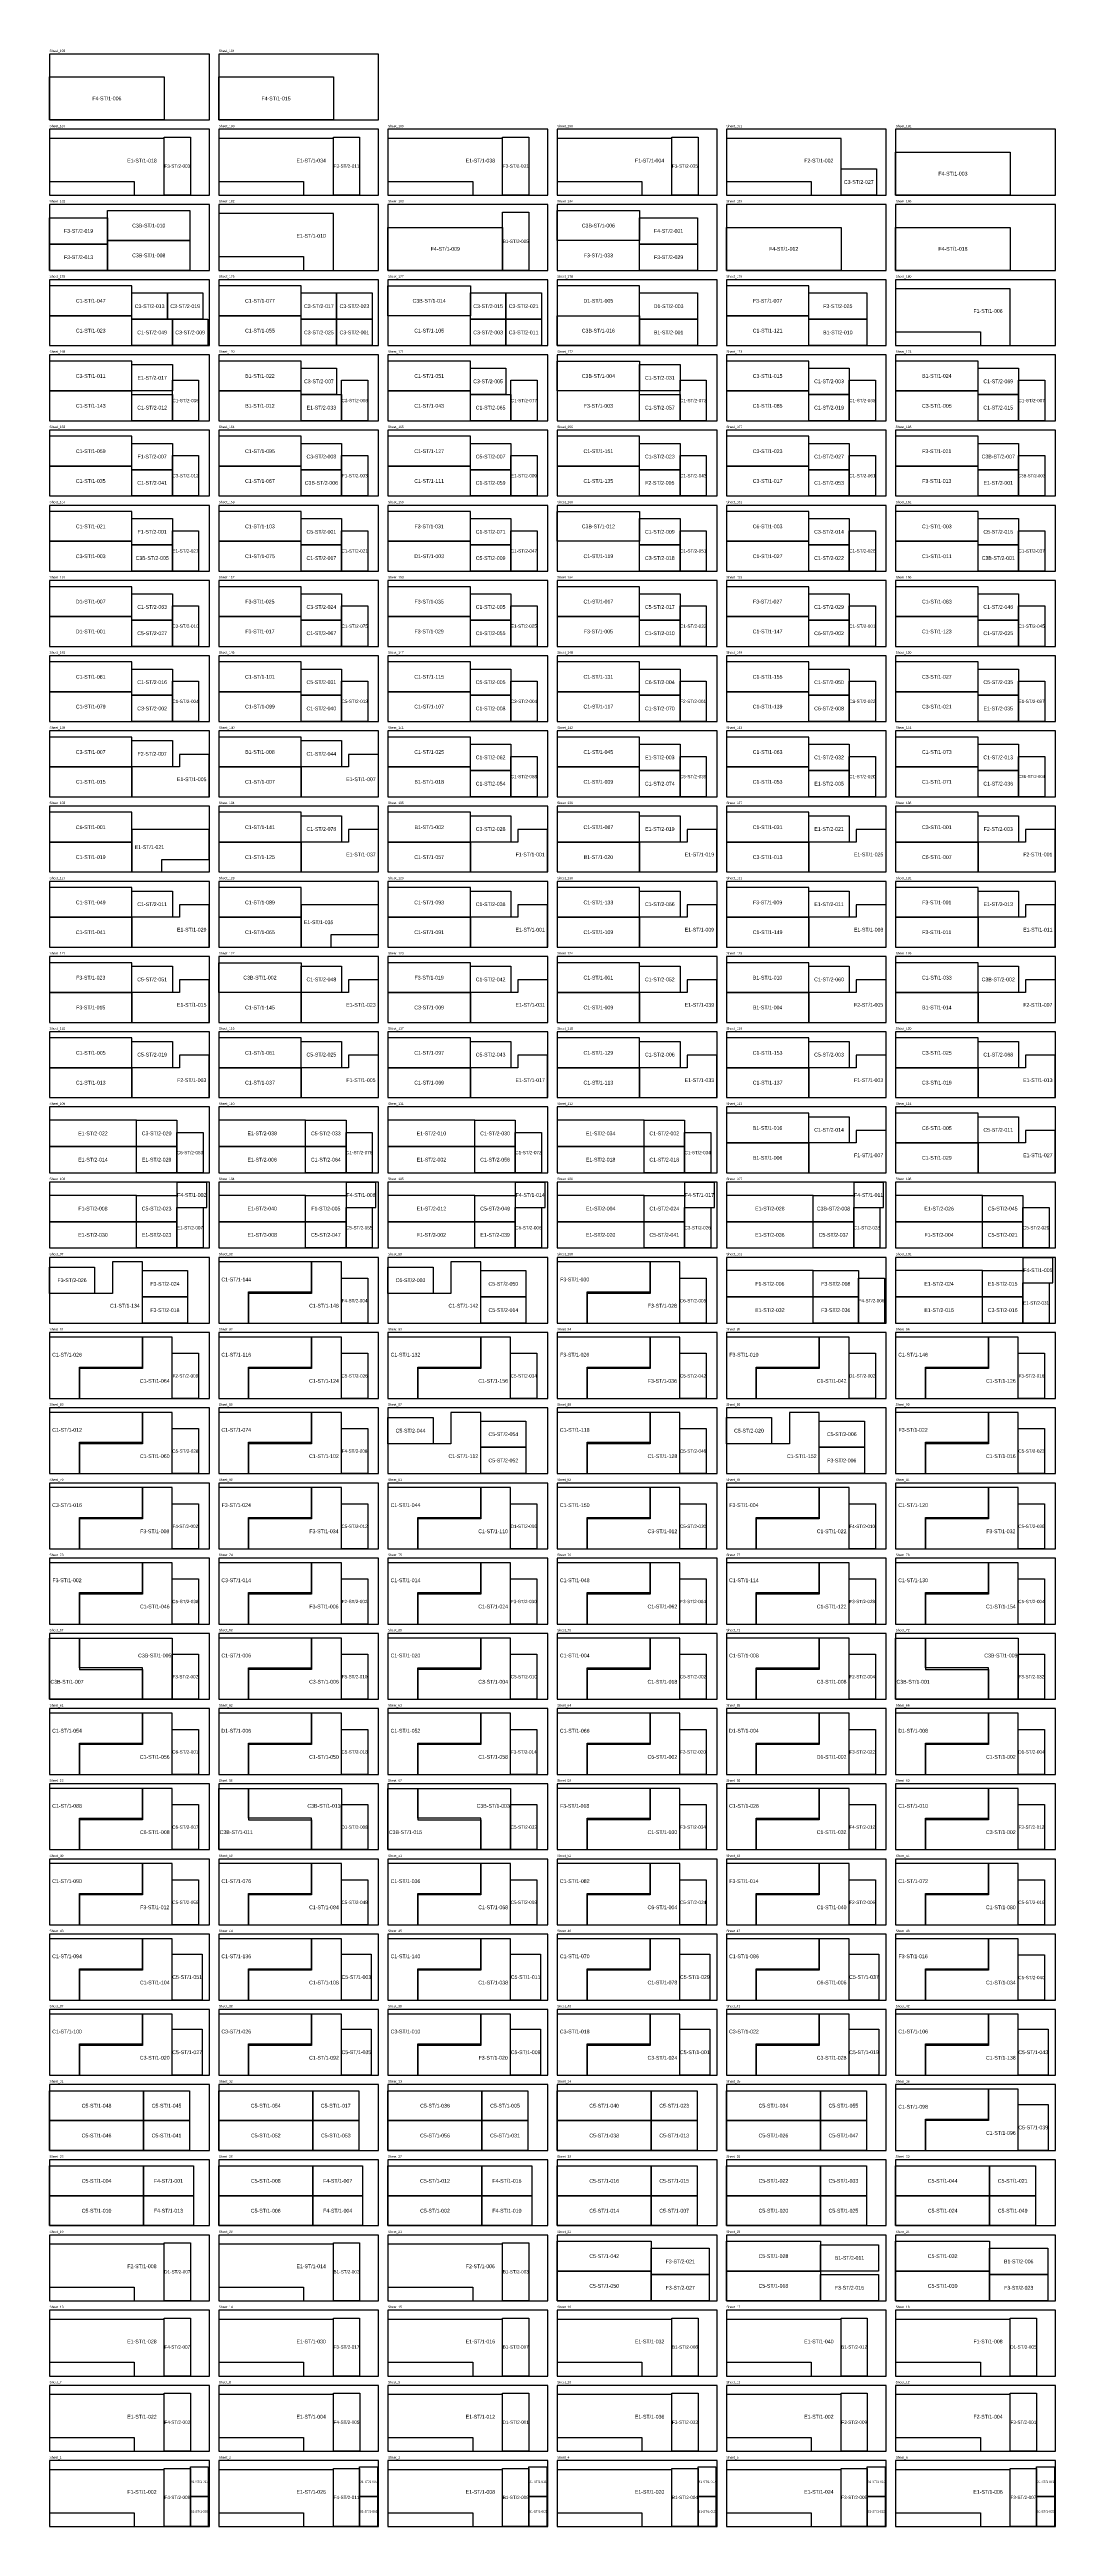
# Model space of a CAD drawing. Header units: millimetres. Extents: x 0 to 21400, y 0 to 52698.
import ezdxf
from ezdxf.enums import TextEntityAlignment as Align

# ---------------------------------------------------------------- set-up
doc = ezdxf.new("R2010")
doc.units = ezdxf.units.MM
for name, color, linetype in [('NUMBERS', 7, 'Continuous'), ('OUTER', 7, 'Continuous'), ('SHEET_BORDER', 7, 'Continuous')]:
    doc.layers.add(name, color=color, linetype=linetype)

msp = doc.modelspace()

# ---------------------------------------------------------------- linework, layer by layer
at = {"layer": 'OUTER'}
for points in [[(0, 52114), (2438, 52114), (2438, 51200), (0, 51200), (0, 52114)], [(3600, 52114), (6038, 52114), (6038, 51200), (3600, 51200), (3600, 52114)], [(1803, 49892), (1803, 49600), (2438, 49600), (2438, 50806), (0, 50806), (0, 49892), (1803, 49892)], [(2438, 49600), (2438, 50835), (2997, 50835), (2997, 49600), (2438, 49600)], [(5403, 49892), (5403, 49600), (6038, 49600), (6038, 50806), (3600, 50806), (3600, 49892), (5403, 49892)], [(6038, 49600), (6038, 50835), (6597, 50835), (6597, 49600), (6038, 49600)], [(9003, 49892), (9003, 49600), (9638, 49600), (9638, 50806), (7200, 50806), (7200, 49892), (9003, 49892)], [(9638, 49600), (9638, 50835), (10197, 50835), (10197, 49600), (9638, 49600)], [(12603, 49892), (12603, 49600), (13238, 49600), (13238, 50806), (10800, 50806), (10800, 49892), (12603, 49892)], [(13238, 49600), (13238, 50835), (13797, 50835), (13797, 49600), (13238, 49600)], [(16203, 49892), (16203, 49600), (16838, 49600), (16838, 50806), (14400, 50806), (14400, 49892), (16203, 49892)], [(16838, 50159), (17594, 50159), (17594, 49600), (16838, 49600), (16838, 50159)], [(18000, 50514), (20438, 50514), (20438, 49600), (18000, 49600), (18000, 50514)], [(0, 49118), (1235, 49118), (1235, 48559), (0, 48559), (0, 49118)], [(2988, 48635), (1235, 48635), (1235, 49270), (2988, 49270), (2988, 48635)], [(5403, 48292), (5403, 48000), (6038, 48000), (6038, 49206), (3600, 49206), (3600, 48292), (5403, 48292)], [(9638, 48000), (9638, 49235), (10197, 49235), (10197, 48000), (9638, 48000)], [(12553, 48635), (10800, 48635), (10800, 49270), (12553, 49270), (12553, 48635)], [(12553, 49118), (13788, 49118), (13788, 48559), (12553, 48559), (12553, 49118)], [(0, 48559), (1235, 48559), (1235, 48000), (0, 48000), (0, 48559)], [(2988, 48000), (1235, 48000), (1235, 48635), (2988, 48635), (2988, 48000)], [(7200, 48914), (9638, 48914), (9638, 48000), (7200, 48000), (7200, 48914)], [(10800, 48000), (12553, 48000), (12553, 48635), (10800, 48635), (10800, 48000)], [(12553, 48559), (13788, 48559), (13788, 48000), (12553, 48000), (12553, 48559)], [(14400, 48914), (16838, 48914), (16838, 48000), (14400, 48000), (14400, 48914)], [(18000, 48914), (20438, 48914), (20438, 48000), (18000, 48000), (18000, 48914)], [(0, 47035), (1753, 47035), (1753, 47670), (0, 47670), (0, 47035)], [(1753, 47518), (2508, 47518), (2508, 46959), (1753, 46959), (1753, 47518)], [(2508, 47518), (3264, 47518), (3264, 46959), (2508, 46959), (2508, 47518)], [(3600, 47035), (5353, 47035), (5353, 47670), (3600, 47670), (3600, 47035)], [(5353, 47518), (6108, 47518), (6108, 46959), (5353, 46959), (5353, 47518)], [(6108, 47518), (6864, 47518), (6864, 46959), (6108, 46959), (6108, 47518)], [(8953, 47035), (7200, 47035), (7200, 47670), (8953, 47670), (8953, 47035)], [(8953, 47518), (9708, 47518), (9708, 46959), (8953, 46959), (8953, 47518)], [(9708, 47518), (10464, 47518), (10464, 46959), (9708, 46959), (9708, 47518)], [(10800, 47035), (12553, 47035), (12553, 47670), (10800, 47670), (10800, 47035)], [(12553, 47518), (13788, 47518), (13788, 46959), (12553, 46959), (12553, 47518)], [(14400, 47035), (16153, 47035), (16153, 47670), (14400, 47670), (14400, 47035)], [(16153, 47518), (17388, 47518), (17388, 46959), (16153, 46959), (16153, 47518)], [(19803, 46692), (19803, 46400), (20438, 46400), (20438, 47606), (18000, 47606), (18000, 46692), (19803, 46692)], [(0, 46400), (1753, 46400), (1753, 47035), (0, 47035), (0, 46400)], [(1753, 46959), (2613, 46959), (2613, 46400), (1753, 46400), (1753, 46959)], [(2613, 46959), (3369, 46959), (3369, 46400), (2613, 46400), (2613, 46959)], [(3600, 46400), (5353, 46400), (5353, 47035), (3600, 47035), (3600, 46400)], [(5353, 46959), (6108, 46959), (6108, 46400), (5353, 46400), (5353, 46959)], [(6108, 46959), (6864, 46959), (6864, 46400), (6108, 46400), (6108, 46959)], [(7200, 46400), (8953, 46400), (8953, 47035), (7200, 47035), (7200, 46400)], [(8953, 46959), (9708, 46959), (9708, 46400), (8953, 46400), (8953, 46959)], [(9708, 46959), (10464, 46959), (10464, 46400), (9708, 46400), (9708, 46959)], [(12553, 46400), (10800, 46400), (10800, 47035), (12553, 47035), (12553, 46400)], [(12553, 46959), (13788, 46959), (13788, 46400), (12553, 46400), (12553, 46959)], [(14400, 46400), (16153, 46400), (16153, 47035), (14400, 47035), (14400, 46400)], [(16153, 46959), (17388, 46959), (17388, 46400), (16153, 46400), (16153, 46959)], [(0, 45435), (1753, 45435), (1753, 46070), (0, 46070), (0, 45435)], [(1753, 45994), (2613, 45994), (2613, 45435), (1753, 45435), (1753, 45994)], [(3600, 45435), (5353, 45435), (5353, 46070), (3600, 46070), (3600, 45435)], [(6108, 45359), (5353, 45359), (5353, 45918), (6108, 45918), (6108, 45359)], [(7200, 45435), (8953, 45435), (8953, 46070), (7200, 46070), (7200, 45435)], [(8953, 45918), (9708, 45918), (9708, 45359), (8953, 45359), (8953, 45918)], [(12553, 45435), (10800, 45435), (10800, 46070), (12553, 46070), (12553, 45435)], [(12553, 45994), (13413, 45994), (13413, 45435), (12553, 45435), (12553, 45994)], [(14400, 45435), (16153, 45435), (16153, 46070), (14400, 46070), (14400, 45435)], [(16153, 45918), (17013, 45918), (17013, 45359), (16153, 45359), (16153, 45918)], [(18000, 45436), (19753, 45436), (19753, 46070), (18000, 46070), (18000, 45436)], [(19753, 45918), (20613, 45918), (20613, 45359), (19753, 45359), (19753, 45918)], [(0, 44800), (1753, 44800), (1753, 45435), (0, 45435), (0, 44800)], [(1753, 45359), (2614, 45359), (2614, 44800), (1753, 44800), (1753, 45359)], [(2614, 44800), (2614, 45660), (3172, 45660), (3172, 44800), (2614, 44800)], [(3600, 44800), (5353, 44800), (5353, 45435), (3600, 45435), (3600, 44800)], [(5353, 45359), (6213, 45359), (6213, 44800), (5353, 44800), (5353, 45359)], [(6213, 44800), (6213, 45660), (6772, 45660), (6772, 44800), (6213, 44800)], [(7200, 44800), (8953, 44800), (8953, 45435), (7200, 45435), (7200, 44800)], [(8953, 45359), (9814, 45359), (9814, 44800), (8953, 44800), (8953, 45359)], [(9814, 44800), (9814, 45660), (10372, 45660), (10372, 44800), (9814, 44800)], [(10800, 44800), (12553, 44800), (12553, 45435), (10800, 45435), (10800, 44800)], [(12553, 45359), (13414, 45359), (13414, 44800), (12553, 44800), (12553, 45359)], [(13414, 44800), (13414, 45660), (13972, 45660), (13972, 44800), (13414, 44800)], [(14400, 44800), (16153, 44800), (16153, 45435), (14400, 45435), (14400, 44800)], [(16153, 45359), (17013, 45359), (17013, 44800), (16153, 44800), (16153, 45359)], [(17013, 44800), (17013, 45660), (17572, 45660), (17572, 44800), (17013, 44800)], [(18000, 44800), (19753, 44800), (19753, 45435), (18000, 45435), (18000, 44800)], [(19753, 45359), (20613, 45359), (20613, 44800), (19753, 44800), (19753, 45359)], [(20613, 44800), (20613, 45660), (21172, 45660), (21172, 44800), (20613, 44800)], [(0, 43835), (1753, 43835), (1753, 44470), (0, 44470), (0, 43835)], [(1753, 44318), (2613, 44318), (2613, 43759), (1753, 43759), (1753, 44318)], [(3600, 43835), (5353, 43835), (5353, 44470), (3600, 44470), (3600, 43835)], [(5353, 44318), (6213, 44318), (6213, 43759), (5353, 43759), (5353, 44318)], [(7200, 43835), (8953, 43835), (8953, 44470), (7200, 44470), (7200, 43835)], [(8953, 44318), (9813, 44318), (9813, 43759), (8953, 43759), (8953, 44318)], [(10800, 43835), (12553, 43835), (12553, 44470), (10800, 44470), (10800, 43835)], [(12553, 44318), (13413, 44318), (13413, 43759), (12553, 43759), (12553, 44318)], [(14400, 43835), (16153, 43835), (16153, 44470), (14400, 44470), (14400, 43835)], [(16153, 44318), (17013, 44318), (17013, 43759), (16153, 43759), (16153, 44318)], [(18000, 43835), (19753, 43835), (19753, 44470), (18000, 44470), (18000, 43835)], [(19753, 44318), (20613, 44318), (20613, 43759), (19753, 43759), (19753, 44318)], [(0, 43200), (1753, 43200), (1753, 43835), (0, 43835), (0, 43200)], [(1753, 43759), (2614, 43759), (2614, 43200), (1753, 43200), (1753, 43759)], [(2614, 43200), (2614, 44060), (3172, 44060), (3172, 43200), (2614, 43200)], [(3600, 43200), (5353, 43200), (5353, 43835), (3600, 43835), (3600, 43200)], [(5353, 43759), (6214, 43759), (6214, 43200), (5353, 43200), (5353, 43759)], [(6214, 43200), (6214, 44060), (6772, 44060), (6772, 43200), (6214, 43200)], [(7200, 43200), (8953, 43200), (8953, 43835), (7200, 43835), (7200, 43200)], [(8953, 43759), (9814, 43759), (9814, 43200), (8953, 43200), (8953, 43759)], [(9814, 43200), (9814, 44060), (10372, 44060), (10372, 43200), (9814, 43200)], [(10800, 43200), (12553, 43200), (12553, 43835), (10800, 43835), (10800, 43200)], [(12553, 43759), (13414, 43759), (13414, 43200), (12553, 43200), (12553, 43759)], [(13414, 43200), (13414, 44060), (13972, 44060), (13972, 43200), (13414, 43200)], [(14400, 43200), (16153, 43200), (16153, 43835), (14400, 43835), (14400, 43200)], [(16153, 43759), (17014, 43759), (17014, 43200), (16153, 43200), (16153, 43759)], [(17014, 43200), (17014, 44060), (17572, 44060), (17572, 43200), (17014, 43200)], [(18000, 43200), (19753, 43200), (19753, 43835), (18000, 43835), (18000, 43200)], [(19753, 43759), (20614, 43759), (20614, 43200), (19753, 43200), (19753, 43759)], [(20614, 43200), (20614, 44060), (21172, 44060), (21172, 43200), (20614, 43200)], [(0, 42235), (1753, 42235), (1753, 42870), (0, 42870), (0, 42235)], [(1753, 42718), (2613, 42718), (2613, 42159), (1753, 42159), (1753, 42718)], [(3600, 42235), (5353, 42235), (5353, 42870), (3600, 42870), (3600, 42235)], [(5353, 42718), (6213, 42718), (6213, 42159), (5353, 42159), (5353, 42718)], [(7200, 42235), (8953, 42235), (8953, 42870), (7200, 42870), (7200, 42235)], [(8953, 42718), (9813, 42718), (9813, 42159), (8953, 42159), (8953, 42718)], [(12553, 42235), (10800, 42235), (10800, 42870), (12553, 42870), (12553, 42235)], [(12553, 42718), (13413, 42718), (13413, 42159), (12553, 42159), (12553, 42718)], [(14400, 42235), (16153, 42235), (16153, 42870), (14400, 42870), (14400, 42235)], [(16153, 42718), (17013, 42718), (17013, 42159), (16153, 42159), (16153, 42718)], [(18000, 42235), (19753, 42235), (19753, 42870), (18000, 42870), (18000, 42235)], [(19753, 42718), (20613, 42718), (20613, 42159), (19753, 42159), (19753, 42718)], [(0, 41600), (1753, 41600), (1753, 42235), (0, 42235), (0, 41600)], [(1753, 42159), (2614, 42159), (2614, 41600), (1753, 41600), (1753, 42159)], [(2614, 41600), (2614, 42460), (3172, 42460), (3172, 41600), (2614, 41600)], [(3600, 41600), (5353, 41600), (5353, 42235), (3600, 42235), (3600, 41600)], [(5353, 42159), (6213, 42159), (6213, 41600), (5353, 41600), (5353, 42159)], [(6213, 41600), (6213, 42460), (6772, 42460), (6772, 41600), (6213, 41600)], [(7200, 41600), (8953, 41600), (8953, 42235), (7200, 42235), (7200, 41600)], [(8953, 42159), (9813, 42159), (9813, 41600), (8953, 41600), (8953, 42159)], [(9813, 41600), (9813, 42460), (10372, 42460), (10372, 41600), (9813, 41600)], [(10800, 41600), (12553, 41600), (12553, 42235), (10800, 42235), (10800, 41600)], [(12553, 42159), (13413, 42159), (13413, 41600), (12553, 41600), (12553, 42159)], [(13413, 41600), (13413, 42460), (13972, 42460), (13972, 41600), (13413, 41600)], [(14400, 41600), (16153, 41600), (16153, 42235), (14400, 42235), (14400, 41600)], [(16153, 42159), (17014, 42159), (17014, 41600), (16153, 41600), (16153, 42159)], [(17014, 41600), (17014, 42460), (17572, 42460), (17572, 41600), (17014, 41600)], [(18000, 41600), (19753, 41600), (19753, 42235), (18000, 42235), (18000, 41600)], [(19753, 42159), (20614, 42159), (20614, 41600), (19753, 41600), (19753, 42159)], [(20614, 41600), (20614, 42460), (21172, 42460), (21172, 41600), (20614, 41600)], [(0, 40635), (1753, 40635), (1753, 41270), (0, 41270), (0, 40635)], [(1753, 41118), (2613, 41118), (2613, 40559), (1753, 40559), (1753, 41118)], [(3600, 40635), (5353, 40635), (5353, 41270), (3600, 41270), (3600, 40635)], [(5353, 41118), (6213, 41118), (6213, 40559), (5353, 40559), (5353, 41118)], [(7200, 40635), (8953, 40635), (8953, 41270), (7200, 41270), (7200, 40635)], [(8953, 41118), (9813, 41118), (9813, 40559), (8953, 40559), (8953, 41118)], [(10800, 40635), (12553, 40635), (12553, 41270), (10800, 41270), (10800, 40635)], [(12553, 41118), (13413, 41118), (13413, 40559), (12553, 40559), (12553, 41118)], [(14400, 40635), (16153, 40635), (16153, 41270), (14400, 41270), (14400, 40635)], [(16153, 41118), (17013, 41118), (17013, 40559), (16153, 40559), (16153, 41118)], [(18000, 40635), (19753, 40635), (19753, 41270), (18000, 41270), (18000, 40635)], [(19753, 41118), (20613, 41118), (20613, 40559), (19753, 40559), (19753, 41118)], [(0, 40000), (1753, 40000), (1753, 40635), (0, 40635), (0, 40000)], [(3172, 40860), (3172, 40000), (2613, 40000), (2613, 40860), (3172, 40860)], [(3600, 40000), (5353, 40000), (5353, 40635), (3600, 40635), (3600, 40000)], [(6213, 40000), (6213, 40860), (6772, 40860), (6772, 40000), (6213, 40000)], [(7200, 40000), (8953, 40000), (8953, 40635), (7200, 40635), (7200, 40000)], [(9813, 40000), (9813, 40860), (10372, 40860), (10372, 40000), (9813, 40000)], [(10800, 40000), (12553, 40000), (12553, 40635), (10800, 40635), (10800, 40000)], [(13413, 40000), (13413, 40860), (13972, 40860), (13972, 40000), (13413, 40000)], [(14400, 40000), (16153, 40000), (16153, 40635), (14400, 40635), (14400, 40000)], [(17013, 40000), (17013, 40860), (17572, 40860), (17572, 40000), (17013, 40000)], [(18000, 40000), (19753, 40000), (19753, 40635), (18000, 40635), (18000, 40000)], [(20614, 40000), (20614, 40860), (21172, 40860), (21172, 40000), (20614, 40000)], [(1753, 40559), (2613, 40559), (2613, 40000), (1753, 40000), (1753, 40559)], [(5353, 40559), (6213, 40559), (6213, 40000), (5353, 40000), (5353, 40559)], [(8953, 40559), (9813, 40559), (9813, 40000), (8953, 40000), (8953, 40559)], [(12553, 40559), (13413, 40559), (13413, 40000), (12553, 40000), (12553, 40559)], [(16153, 40559), (17013, 40559), (17013, 40000), (16153, 40000), (16153, 40559)], [(19753, 40559), (20614, 40559), (20614, 40000), (19753, 40000), (19753, 40559)], [(0, 39035), (1753, 39035), (1753, 39670), (0, 39670), (0, 39035)], [(3600, 39035), (5353, 39035), (5353, 39670), (3600, 39670), (3600, 39035)], [(7200, 39035), (8953, 39035), (8953, 39670), (7200, 39670), (7200, 39035)], [(10800, 39035), (12553, 39035), (12553, 39670), (10800, 39670), (10800, 39035)], [(14400, 39035), (16153, 39035), (16153, 39670), (14400, 39670), (14400, 39035)], [(18000, 39035), (19753, 39035), (19753, 39670), (18000, 39670), (18000, 39035)], [(0, 38400), (1753, 38400), (1753, 39035), (0, 39035), (0, 38400)], [(1753, 39518), (2613, 39518), (2613, 38959), (1753, 38959), (1753, 39518)], [(2613, 38400), (2613, 39260), (3172, 39260), (3172, 38400), (2613, 38400)], [(3600, 38400), (5353, 38400), (5353, 39035), (3600, 39035), (3600, 38400)], [(5353, 39518), (6213, 39518), (6213, 38959), (5353, 38959), (5353, 39518)], [(6213, 38400), (6213, 39260), (6772, 39260), (6772, 38400), (6213, 38400)], [(7200, 38400), (8953, 38400), (8953, 39035), (7200, 39035), (7200, 38400)], [(9813, 38959), (8953, 38959), (8953, 39518), (9813, 39518), (9813, 38959)], [(9813, 38400), (9813, 39260), (10372, 39260), (10372, 38400), (9813, 38400)], [(10800, 38400), (12553, 38400), (12553, 39035), (10800, 39035), (10800, 38400)], [(12553, 39518), (13413, 39518), (13413, 38959), (12553, 38959), (12553, 39518)], [(13413, 38400), (13413, 39260), (13972, 39260), (13972, 38400), (13413, 38400)], [(14400, 38400), (16153, 38400), (16153, 39035), (14400, 39035), (14400, 38400)], [(16153, 39518), (17013, 39518), (17013, 38959), (16153, 38959), (16153, 39518)], [(17013, 38400), (17013, 39260), (17572, 39260), (17572, 38400), (17013, 38400)], [(18000, 38400), (19753, 38400), (19753, 39035), (18000, 39035), (18000, 38400)], [(19753, 39518), (20613, 39518), (20613, 38959), (19753, 38959), (19753, 39518)], [(20613, 38400), (20613, 39260), (21172, 39260), (21172, 38400), (20613, 38400)], [(1753, 38959), (2613, 38959), (2613, 38400), (1753, 38400), (1753, 38959)], [(5353, 38959), (6213, 38959), (6213, 38400), (5353, 38400), (5353, 38959)], [(8953, 38959), (9813, 38959), (9813, 38400), (8953, 38400), (8953, 38959)], [(12553, 38959), (13413, 38959), (13413, 38400), (12553, 38400), (12553, 38959)], [(16153, 38959), (17013, 38959), (17013, 38400), (16153, 38400), (16153, 38959)], [(19753, 38959), (20613, 38959), (20613, 38400), (19753, 38400), (19753, 38959)], [(0, 37435), (1753, 37435), (1753, 38070), (0, 38070), (0, 37435)], [(1753, 37994), (2613, 37994), (2613, 37435), (1753, 37435), (1753, 37994)], [(3600, 37436), (5353, 37436), (5353, 38070), (3600, 38070), (3600, 37436)], [(5353, 37994), (6213, 37994), (6213, 37435), (5353, 37435), (5353, 37994)], [(7200, 37435), (8953, 37435), (8953, 38070), (7200, 38070), (7200, 37435)], [(10800, 37435), (12553, 37435), (12553, 38070), (10800, 38070), (10800, 37435)], [(14400, 37435), (16153, 37435), (16153, 38070), (14400, 38070), (14400, 37435)], [(18000, 37435), (19753, 37435), (19753, 38070), (18000, 38070), (18000, 37435)], [(0, 36800), (1753, 36800), (1753, 37435), (0, 37435), (0, 36800)], [(3397, 36800), (3397, 37702), (2762, 37702), (2762, 37435), (1753, 37435), (1753, 36800), (3397, 36800)], [(3600, 36800), (5353, 36800), (5353, 37435), (3600, 37435), (3600, 36800)], [(6997, 36800), (6997, 37702), (6362, 37702), (6362, 37435), (5353, 37435), (5353, 36800), (6997, 36800)], [(7200, 36800), (8953, 36800), (8953, 37435), (7200, 37435), (7200, 36800)], [(8953, 37918), (9813, 37918), (9813, 37359), (8953, 37359), (8953, 37918)], [(9813, 36800), (9813, 37660), (10372, 37660), (10372, 36800), (9813, 36800)], [(10800, 36800), (12553, 36800), (12553, 37435), (10800, 37435), (10800, 36800)], [(12553, 37918), (13413, 37918), (13413, 37359), (12553, 37359), (12553, 37918)], [(13413, 36800), (13413, 37660), (13972, 37660), (13972, 36800), (13413, 36800)], [(14400, 36800), (16153, 36800), (16153, 37435), (14400, 37435), (14400, 36800)], [(16153, 37918), (17013, 37918), (17013, 37359), (16153, 37359), (16153, 37918)], [(17013, 36800), (17013, 37660), (17572, 37660), (17572, 36800), (17013, 36800)], [(18000, 36800), (19753, 36800), (19753, 37435), (18000, 37435), (18000, 36800)], [(19753, 37918), (20613, 37918), (20613, 37359), (19753, 37359), (19753, 37918)], [(20613, 36800), (20613, 37660), (21172, 37660), (21172, 36800), (20613, 36800)], [(8953, 37359), (9813, 37359), (9813, 36800), (8953, 36800), (8953, 37359)], [(12553, 37359), (13413, 37359), (13413, 36800), (12553, 36800), (12553, 37359)], [(16153, 37359), (17013, 37359), (17013, 36800), (16153, 36800), (16153, 37359)], [(19753, 37359), (20613, 37359), (20613, 36800), (19753, 36800), (19753, 37359)], [(0, 35835), (1753, 35835), (1753, 36470), (0, 36470), (0, 35835)], [(3600, 35835), (5353, 35835), (5353, 36470), (3600, 36470), (3600, 35835)], [(5353, 36394), (6213, 36394), (6213, 35835), (5353, 35835), (5353, 36394)], [(7200, 35835), (8953, 35835), (8953, 36470), (7200, 36470), (7200, 35835)], [(8953, 36394), (9813, 36394), (9813, 35835), (8953, 35835), (8953, 36394)], [(10800, 35835), (12553, 35835), (12553, 36470), (10800, 36470), (10800, 35835)], [(12553, 36394), (13413, 36394), (13413, 35835), (12553, 35835), (12553, 36394)], [(14400, 35835), (16153, 35835), (16153, 36470), (14400, 36470), (14400, 35835)], [(16153, 36394), (17013, 36394), (17013, 35835), (16153, 35835), (16153, 36394)], [(19753, 36470), (18000, 36470), (18000, 35835), (19753, 35835), (19753, 36470)], [(19753, 36394), (20613, 36394), (20613, 35835), (19753, 35835), (19753, 36394)], [(0, 35200), (1753, 35200), (1753, 35835), (0, 35835), (0, 35200)], [(1753, 36102), (1753, 35200), (2388, 35200), (2388, 35467), (3397, 35467), (3397, 36102), (1753, 36102)], [(3600, 35200), (5353, 35200), (5353, 35835), (3600, 35835), (3600, 35200)], [(6997, 35200), (6997, 36102), (6362, 36102), (6362, 35835), (5353, 35835), (5353, 35200), (6997, 35200)], [(7200, 35200), (8953, 35200), (8953, 35835), (7200, 35835), (7200, 35200)], [(10597, 35200), (10597, 36102), (9962, 36102), (9962, 35835), (8953, 35835), (8953, 35200), (10597, 35200)], [(10800, 35200), (12553, 35200), (12553, 35835), (10800, 35835), (10800, 35200)], [(14197, 35200), (14197, 36102), (13562, 36102), (13562, 35835), (12553, 35835), (12553, 35200), (14197, 35200)], [(14400, 35200), (16153, 35200), (16153, 35835), (14400, 35835), (14400, 35200)], [(17797, 35200), (17797, 36102), (17162, 36102), (17162, 35835), (16153, 35835), (16153, 35200), (17797, 35200)], [(18000, 35200), (19753, 35200), (19753, 35835), (18000, 35835), (18000, 35200)], [(21397, 35200), (21397, 36102), (20762, 36102), (20762, 35835), (19753, 35835), (19753, 35200), (21397, 35200)], [(0, 34235), (1753, 34235), (1753, 34870), (0, 34870), (0, 34235)], [(2614, 34235), (1753, 34235), (1753, 34794), (2614, 34794), (2614, 34235)], [(3600, 34235), (5353, 34235), (5353, 34870), (3600, 34870), (3600, 34235)], [(7200, 34235), (8953, 34235), (8953, 34870), (7200, 34870), (7200, 34235)], [(8953, 34794), (9813, 34794), (9813, 34235), (8953, 34235), (8953, 34794)], [(10800, 34235), (12553, 34235), (12553, 34870), (10800, 34870), (10800, 34235)], [(13413, 34235), (12553, 34235), (12553, 34794), (13413, 34794), (13413, 34235)], [(14400, 34235), (16153, 34235), (16153, 34870), (14400, 34870), (14400, 34235)], [(16153, 34794), (17013, 34794), (17013, 34235), (16153, 34235), (16153, 34794)], [(18000, 34235), (19753, 34235), (19753, 34870), (18000, 34870), (18000, 34235)], [(19753, 34794), (20613, 34794), (20613, 34235), (19753, 34235), (19753, 34794)], [(3398, 33600), (3398, 34502), (2762, 34502), (2762, 34235), (1753, 34235), (1753, 33600), (3398, 33600)], [(5353, 34502), (5353, 33600), (5988, 33600), (5988, 33867), (6997, 33867), (6997, 34502), (5353, 34502)], [(10597, 33600), (10597, 34502), (9962, 34502), (9962, 34235), (8953, 34235), (8953, 33600), (10597, 33600)], [(14197, 33600), (14197, 34502), (13562, 34502), (13562, 34235), (12553, 34235), (12553, 33600), (14197, 33600)], [(17797, 33600), (17797, 34502), (17162, 34502), (17162, 34235), (16153, 34235), (16153, 33600), (17797, 33600)], [(21397, 33600), (21397, 34502), (20762, 34502), (20762, 34235), (19753, 34235), (19753, 33600), (21397, 33600)], [(0, 33600), (1753, 33600), (1753, 34235), (0, 34235), (0, 33600)], [(3600, 33600), (5353, 33600), (5353, 34235), (3600, 34235), (3600, 33600)], [(7200, 33600), (8953, 33600), (8953, 34235), (7200, 34235), (7200, 33600)], [(10800, 33600), (12553, 33600), (12553, 34235), (10800, 34235), (10800, 33600)], [(14400, 33600), (16153, 33600), (16153, 34235), (14400, 34235), (14400, 33600)], [(18000, 33600), (19753, 33600), (19753, 34235), (18000, 34235), (18000, 33600)], [(0, 32635), (1753, 32635), (1753, 33270), (0, 33270), (0, 32635)], [(5353, 32635), (3600, 32635), (3600, 33270), (5353, 33270), (5353, 32635)], [(7200, 32635), (8953, 32635), (8953, 33270), (7200, 33270), (7200, 32635)], [(10800, 32635), (12553, 32635), (12553, 33270), (10800, 33270), (10800, 32635)], [(14400, 32635), (16153, 32635), (16153, 33270), (14400, 33270), (14400, 32635)], [(18000, 32635), (19753, 32635), (19753, 33270), (18000, 33270), (18000, 32635)], [(1753, 33194), (2613, 33194), (2613, 32635), (1753, 32635), (1753, 33194)], [(3397, 32000), (3397, 32902), (2762, 32902), (2762, 32635), (1753, 32635), (1753, 32000), (3397, 32000)], [(5353, 33194), (6213, 33194), (6213, 32635), (5353, 32635), (5353, 33194)], [(6997, 32000), (6997, 32902), (6362, 32902), (6362, 32635), (5353, 32635), (5353, 32000), (6997, 32000)], [(9814, 32635), (8953, 32635), (8953, 33194), (9814, 33194), (9814, 32635)], [(10598, 32000), (10598, 32902), (9962, 32902), (9962, 32635), (8953, 32635), (8953, 32000), (10598, 32000)], [(13413, 32635), (12553, 32635), (12553, 33194), (13413, 33194), (13413, 32635)], [(14197, 32000), (14197, 32902), (13562, 32902), (13562, 32635), (12553, 32635), (12553, 32000), (14197, 32000)], [(16153, 33194), (17013, 33194), (17013, 32635), (16153, 32635), (16153, 33194)], [(17798, 32000), (17798, 32902), (17162, 32902), (17162, 32635), (16153, 32635), (16153, 32000), (17798, 32000)], [(19753, 33194), (20613, 33194), (20613, 32635), (19753, 32635), (19753, 33194)], [(21398, 32000), (21398, 32902), (20762, 32902), (20762, 32635), (19753, 32635), (19753, 32000), (21398, 32000)], [(0, 32000), (1753, 32000), (1753, 32635), (0, 32635), (0, 32000)], [(3600, 32000), (5353, 32000), (5353, 32635), (3600, 32635), (3600, 32000)], [(7200, 32000), (8953, 32000), (8953, 32635), (7200, 32635), (7200, 32000)], [(12553, 32635), (10800, 32635), (10800, 32000), (12553, 32000), (12553, 32635)], [(14400, 32000), (16153, 32000), (16153, 32635), (14400, 32635), (14400, 32000)], [(18000, 32000), (19753, 32000), (19753, 32635), (18000, 32635), (18000, 32000)], [(0, 31035), (1753, 31035), (1753, 31670), (0, 31670), (0, 31035)], [(3600, 31035), (5353, 31035), (5353, 31670), (3600, 31670), (3600, 31035)], [(7200, 31035), (8953, 31035), (8953, 31670), (7200, 31670), (7200, 31035)], [(10800, 31035), (12553, 31035), (12553, 31670), (10800, 31670), (10800, 31035)], [(14400, 31035), (16153, 31035), (16153, 31670), (14400, 31670), (14400, 31035)], [(18000, 31035), (19753, 31035), (19753, 31670), (18000, 31670), (18000, 31035)], [(1753, 31594), (2613, 31594), (2613, 31035), (1753, 31035), (1753, 31594)], [(3397, 30400), (3397, 31302), (2762, 31302), (2762, 31035), (1753, 31035), (1753, 30400), (3397, 30400)], [(5353, 31594), (6213, 31594), (6213, 31035), (5353, 31035), (5353, 31594)], [(6997, 30400), (6997, 31302), (6362, 31302), (6362, 31035), (5353, 31035), (5353, 30400), (6997, 30400)], [(8953, 31594), (9813, 31594), (9813, 31035), (8953, 31035), (8953, 31594)], [(10597, 30400), (10597, 31302), (9962, 31302), (9962, 31035), (8953, 31035), (8953, 30400), (10597, 30400)], [(12553, 31594), (13413, 31594), (13413, 31035), (12553, 31035), (12553, 31594)], [(14197, 30400), (14197, 31302), (13562, 31302), (13562, 31035), (12553, 31035), (12553, 30400), (14197, 30400)], [(16153, 31594), (17013, 31594), (17013, 31035), (16153, 31035), (16153, 31594)], [(17797, 30400), (17797, 31302), (17162, 31302), (17162, 31035), (16153, 31035), (16153, 30400), (17797, 30400)], [(19753, 31594), (20613, 31594), (20613, 31035), (19753, 31035), (19753, 31594)], [(21397, 30400), (21397, 31302), (20762, 31302), (20762, 31035), (19753, 31035), (19753, 30400), (21397, 30400)], [(0, 30400), (1753, 30400), (1753, 31035), (0, 31035), (0, 30400)], [(3600, 30400), (5353, 30400), (5353, 31035), (3600, 31035), (3600, 30400)], [(7200, 30400), (8953, 30400), (8953, 31035), (7200, 31035), (7200, 30400)], [(10800, 30400), (12553, 30400), (12553, 31035), (10800, 31035), (10800, 30400)], [(14400, 30400), (16153, 30400), (16153, 31035), (14400, 31035), (14400, 30400)], [(18000, 30400), (19753, 30400), (19753, 31035), (18000, 31035), (18000, 30400)], [(14400, 29435), (16153, 29435), (16153, 30070), (14400, 30070), (14400, 29435)], [(18000, 29435), (19753, 29435), (19753, 30070), (18000, 30070), (18000, 29435)], [(1848, 29918), (0, 29918), (0, 29359), (1848, 29359), (1848, 29918)], [(1848, 29918), (2708, 29918), (2708, 29359), (1848, 29359), (1848, 29918)], [(2708, 28800), (2708, 29660), (3267, 29660), (3267, 28800), (2708, 28800)], [(5448, 29918), (3600, 29918), (3600, 29359), (5448, 29359), (5448, 29918)], [(5448, 29918), (6308, 29918), (6308, 29359), (5448, 29359), (5448, 29918)], [(6867, 29660), (6867, 28800), (6308, 28800), (6308, 29660), (6867, 29660)], [(9048, 29918), (7200, 29918), (7200, 29359), (9048, 29359), (9048, 29918)], [(9048, 29918), (9908, 29918), (9908, 29359), (9048, 29359), (9048, 29918)], [(10467, 29660), (10467, 28800), (9908, 28800), (9908, 29660), (10467, 29660)], [(12648, 29918), (10800, 29918), (10800, 29359), (12648, 29359), (12648, 29918)], [(12648, 29918), (13508, 29918), (13508, 29359), (12648, 29359), (12648, 29918)], [(13508, 28800), (13508, 29660), (14067, 29660), (14067, 28800), (13508, 28800)], [(16153, 29994), (17013, 29994), (17013, 29435), (16153, 29435), (16153, 29994)], [(17797, 28800), (17797, 29702), (17162, 29702), (17162, 29435), (16153, 29435), (16153, 28800), (17797, 28800)], [(19753, 29994), (20613, 29994), (20613, 29435), (19753, 29435), (19753, 29994)], [(21397, 28800), (21397, 29702), (20762, 29702), (20762, 29435), (19753, 29435), (19753, 28800), (21397, 28800)], [(1848, 29359), (0, 29359), (0, 28800), (1848, 28800), (1848, 29359)], [(1848, 29359), (2708, 29359), (2708, 28800), (1848, 28800), (1848, 29359)], [(5448, 29359), (3600, 29359), (3600, 28800), (5448, 28800), (5448, 29359)], [(5448, 29359), (6308, 29359), (6308, 28800), (5448, 28800), (5448, 29359)], [(9048, 29359), (7200, 29359), (7200, 28800), (9048, 28800), (9048, 29359)], [(9048, 29359), (9908, 29359), (9908, 28800), (9048, 28800), (9048, 29359)], [(12648, 29359), (10800, 29359), (10800, 28800), (12648, 28800), (12648, 29359)], [(12648, 29359), (13508, 29359), (13508, 28800), (12648, 28800), (12648, 29359)], [(14400, 28800), (16153, 28800), (16153, 29435), (14400, 29435), (14400, 28800)], [(18000, 28800), (19753, 28800), (19753, 29435), (18000, 29435), (18000, 28800)], [(3343, 28060), (3343, 28594), (2708, 28594), (2708, 28060), (3343, 28060)], [(6943, 28060), (6943, 28594), (6308, 28594), (6308, 28060), (6943, 28060)], [(10543, 28060), (10543, 28594), (9908, 28594), (9908, 28060), (10543, 28060)], [(14143, 28060), (14143, 28594), (13508, 28594), (13508, 28060), (14143, 28060)], [(17743, 28060), (17743, 28594), (17108, 28594), (17108, 28060), (17743, 28060)], [(1848, 28318), (0, 28318), (0, 27759), (1848, 27759), (1848, 28318)], [(1848, 28318), (2708, 28318), (2708, 27759), (1848, 27759), (1848, 28318)], [(2708, 27200), (2708, 28060), (3267, 28060), (3267, 27200), (2708, 27200)], [(5448, 28318), (3600, 28318), (3600, 27759), (5448, 27759), (5448, 28318)], [(5448, 28318), (6308, 28318), (6308, 27759), (5448, 27759), (5448, 28318)], [(6308, 27200), (6308, 28060), (6867, 28060), (6867, 27200), (6308, 27200)], [(9048, 28318), (7200, 28318), (7200, 27759), (9048, 27759), (9048, 28318)], [(9048, 28318), (9908, 28318), (9908, 27759), (9048, 27759), (9048, 28318)], [(9908, 27200), (9908, 28060), (10467, 28060), (10467, 27200), (9908, 27200)], [(12648, 28318), (10800, 28318), (10800, 27759), (12648, 27759), (12648, 28318)], [(12648, 28318), (13508, 28318), (13508, 27759), (12648, 27759), (12648, 28318)], [(13508, 27200), (13508, 28060), (14067, 28060), (14067, 27200), (13508, 27200)], [(16248, 28318), (14400, 28318), (14400, 27759), (16248, 27759), (16248, 28318)], [(16248, 28318), (17108, 28318), (17108, 27759), (16248, 27759), (16248, 28318)], [(17108, 27200), (17108, 28060), (17667, 28060), (17667, 27200), (17108, 27200)], [(19848, 28318), (18000, 28318), (18000, 27759), (19848, 27759), (19848, 28318)], [(19848, 28318), (20708, 28318), (20708, 27759), (19848, 27759), (19848, 28318)], [(20708, 27200), (20708, 28060), (21267, 28060), (21267, 27200), (20708, 27200)], [(1848, 27759), (0, 27759), (0, 27200), (1848, 27200), (1848, 27759)], [(1848, 27759), (2708, 27759), (2708, 27200), (1848, 27200), (1848, 27759)], [(5448, 27759), (3600, 27759), (3600, 27200), (5448, 27200), (5448, 27759)], [(5448, 27759), (6308, 27759), (6308, 27200), (5448, 27200), (5448, 27759)], [(9048, 27759), (7200, 27759), (7200, 27200), (9048, 27200), (9048, 27759)], [(9048, 27759), (9908, 27759), (9908, 27200), (9048, 27200), (9048, 27759)], [(12648, 27759), (10800, 27759), (10800, 27200), (12648, 27200), (12648, 27759)], [(12648, 27759), (13508, 27759), (13508, 27200), (12648, 27200), (12648, 27759)], [(16248, 27759), (14400, 27759), (14400, 27200), (16248, 27200), (16248, 27759)], [(16248, 27759), (17108, 27759), (17108, 27200), (16248, 27200), (16248, 27759)], [(19848, 27759), (18000, 27759), (18000, 27200), (19848, 27200), (19848, 27759)], [(19848, 27759), (20708, 27759), (20708, 27200), (19848, 27200), (19848, 27759)], [(1975, 25600), (1975, 26902), (1340, 26902), (1340, 26235), (0, 26235), (0, 25600), (1975, 25600)], [(3600, 26902), (3600, 25600), (4235, 25600), (4235, 26267), (5575, 26267), (5575, 26902), (3600, 26902)], [(6210, 25600), (6210, 26902), (5575, 26902), (5575, 26235), (4235, 26235), (4235, 25600), (6210, 25600)], [(9175, 25600), (9175, 26902), (8540, 26902), (8540, 26235), (7200, 26235), (7200, 25600), (9175, 25600)], [(10800, 26902), (10800, 25600), (11435, 25600), (11435, 26267), (12775, 26267), (12775, 26902), (10800, 26902)], [(13410, 25600), (13410, 26902), (12775, 26902), (12775, 26235), (11435, 26235), (11435, 25600), (13410, 25600)], [(21343, 26460), (21343, 26994), (20708, 26994), (20708, 26460), (21343, 26460)], [(0, 26794), (959, 26794), (959, 26235), (0, 26235), (0, 26794)], [(1975, 26718), (2934, 26718), (2934, 26159), (1975, 26159), (1975, 26718)], [(6210, 25600), (6210, 26559), (6769, 26559), (6769, 25600), (6210, 25600)], [(7200, 26794), (8159, 26794), (8159, 26235), (7200, 26235), (7200, 26794)], [(9175, 26718), (10134, 26718), (10134, 26159), (9175, 26159), (9175, 26718)], [(13410, 25600), (13410, 26559), (13969, 26559), (13969, 25600), (13410, 25600)], [(16248, 26718), (14400, 26718), (14400, 26159), (16248, 26159), (16248, 26718)], [(16248, 26718), (17207, 26718), (17207, 26159), (16248, 26159), (16248, 26718)], [(17207, 25600), (17207, 26559), (17766, 26559), (17766, 25600), (17207, 25600)], [(19848, 26718), (18000, 26718), (18000, 26159), (19848, 26159), (19848, 26718)], [(19848, 26718), (20708, 26718), (20708, 26159), (19848, 26159), (19848, 26718)], [(20708, 25600), (20708, 26460), (21267, 26460), (21267, 25600), (20708, 25600)], [(1975, 26159), (2934, 26159), (2934, 25600), (1975, 25600), (1975, 26159)], [(10134, 25600), (9175, 25600), (9175, 26159), (10134, 26159), (10134, 25600)], [(16248, 26159), (14400, 26159), (14400, 25600), (16248, 25600), (16248, 26159)], [(16248, 26159), (17207, 26159), (17207, 25600), (16248, 25600), (16248, 26159)], [(19848, 26159), (18000, 26159), (18000, 25600), (19848, 25600), (19848, 26159)], [(19848, 26159), (20708, 26159), (20708, 25600), (19848, 25600), (19848, 26159)], [(0, 25302), (0, 24000), (635, 24000), (635, 24667), (1975, 24667), (1975, 25302), (0, 25302)], [(2610, 24000), (2610, 25302), (1975, 25302), (1975, 24635), (635, 24635), (635, 24000), (2610, 24000)], [(3600, 25302), (3600, 24000), (4235, 24000), (4235, 24667), (5575, 24667), (5575, 25302), (3600, 25302)], [(6210, 24000), (6210, 25302), (5575, 25302), (5575, 24635), (4235, 24635), (4235, 24000), (6210, 24000)], [(7200, 25302), (7200, 24000), (7835, 24000), (7835, 24667), (9175, 24667), (9175, 25302), (7200, 25302)], [(9810, 24000), (9810, 25302), (9175, 25302), (9175, 24635), (7835, 24635), (7835, 24000), (9810, 24000)], [(10800, 25302), (10800, 24000), (11435, 24000), (11435, 24667), (12775, 24667), (12775, 25302), (10800, 25302)], [(13410, 24000), (13410, 25302), (12775, 25302), (12775, 24635), (11435, 24635), (11435, 24000), (13410, 24000)], [(14400, 25302), (14400, 24000), (15035, 24000), (15035, 24667), (16375, 24667), (16375, 25302), (14400, 25302)], [(17010, 24000), (17010, 25302), (16375, 25302), (16375, 24635), (15035, 24635), (15035, 24000), (17010, 24000)], [(18000, 25302), (18000, 24000), (18635, 24000), (18635, 24667), (19975, 24667), (19975, 25302), (18000, 25302)], [(20610, 24000), (20610, 25302), (19975, 25302), (19975, 24635), (18635, 24635), (18635, 24000), (20610, 24000)], [(2610, 24000), (2610, 24959), (3169, 24959), (3169, 24000), (2610, 24000)], [(6210, 24000), (6210, 24959), (6769, 24959), (6769, 24000), (6210, 24000)], [(9810, 24000), (9810, 24959), (10369, 24959), (10369, 24000), (9810, 24000)], [(13410, 24000), (13410, 24959), (13969, 24959), (13969, 24000), (13410, 24000)], [(17010, 24000), (17010, 24959), (17569, 24959), (17569, 24000), (17010, 24000)], [(20610, 24000), (20610, 24959), (21169, 24959), (21169, 24000), (20610, 24000)], [(0, 23702), (0, 22400), (635, 22400), (635, 23067), (1975, 23067), (1975, 23702), (0, 23702)], [(2610, 22400), (2610, 23702), (1975, 23702), (1975, 23035), (635, 23035), (635, 22400), (2610, 22400)], [(2610, 22400), (2610, 23359), (3169, 23359), (3169, 22400), (2610, 22400)], [(3600, 23702), (3600, 22400), (4235, 22400), (4235, 23067), (5575, 23067), (5575, 23702), (3600, 23702)], [(6210, 22400), (6210, 23702), (5575, 23702), (5575, 23035), (4235, 23035), (4235, 22400), (6210, 22400)], [(6210, 22400), (6210, 23359), (6769, 23359), (6769, 22400), (6210, 22400)], [(9175, 22400), (9175, 23702), (8540, 23702), (8540, 23035), (7200, 23035), (7200, 22400), (9175, 22400)], [(7200, 23594), (8159, 23594), (8159, 23035), (7200, 23035), (7200, 23594)], [(10134, 22959), (9175, 22959), (9175, 23518), (10134, 23518), (10134, 22959)], [(10800, 23702), (10800, 22400), (11435, 22400), (11435, 23067), (12775, 23067), (12775, 23702), (10800, 23702)], [(13410, 22400), (13410, 23702), (12775, 23702), (12775, 23035), (11435, 23035), (11435, 22400), (13410, 22400)], [(13410, 22400), (13410, 23359), (13969, 23359), (13969, 22400), (13410, 22400)], [(16375, 22400), (16375, 23702), (15740, 23702), (15740, 23035), (14400, 23035), (14400, 22400), (16375, 22400)], [(14400, 23594), (15359, 23594), (15359, 23035), (14400, 23035), (14400, 23594)], [(17334, 22959), (16375, 22959), (16375, 23518), (17334, 23518), (17334, 22959)], [(18000, 23702), (18000, 22400), (18635, 22400), (18635, 23067), (19975, 23067), (19975, 23702), (18000, 23702)], [(20610, 22400), (20610, 23702), (19975, 23702), (19975, 23035), (18635, 23035), (18635, 22400), (20610, 22400)], [(20610, 22400), (20610, 23359), (21169, 23359), (21169, 22400), (20610, 22400)], [(9175, 22959), (10134, 22959), (10134, 22400), (9175, 22400), (9175, 22959)], [(17334, 22400), (16375, 22400), (16375, 22959), (17334, 22959), (17334, 22400)], [(0, 22102), (0, 20800), (635, 20800), (635, 21467), (1975, 21467), (1975, 22102), (0, 22102)], [(2610, 20800), (2610, 22102), (1975, 22102), (1975, 21435), (635, 21435), (635, 20800), (2610, 20800)], [(2610, 20800), (2610, 21759), (3169, 21759), (3169, 20800), (2610, 20800)], [(3600, 22102), (3600, 20800), (4235, 20800), (4235, 21467), (5575, 21467), (5575, 22102), (3600, 22102)], [(6210, 20800), (6210, 22102), (5575, 22102), (5575, 21435), (4235, 21435), (4235, 20800), (6210, 20800)], [(6210, 20800), (6210, 21759), (6769, 21759), (6769, 20800), (6210, 20800)], [(7200, 22102), (7200, 20800), (7835, 20800), (7835, 21467), (9175, 21467), (9175, 22102), (7200, 22102)], [(9810, 20800), (9810, 22102), (9175, 22102), (9175, 21435), (7835, 21435), (7835, 20800), (9810, 20800)], [(9810, 20800), (9810, 21759), (10369, 21759), (10369, 20800), (9810, 20800)], [(10800, 22102), (10800, 20800), (11435, 20800), (11435, 21467), (12775, 21467), (12775, 22102), (10800, 22102)], [(13410, 20800), (13410, 22102), (12775, 22102), (12775, 21435), (11435, 21435), (11435, 20800), (13410, 20800)], [(13410, 20800), (13410, 21759), (13969, 21759), (13969, 20800), (13410, 20800)], [(14400, 22102), (14400, 20800), (15035, 20800), (15035, 21467), (16375, 21467), (16375, 22102), (14400, 22102)], [(17010, 20800), (17010, 22102), (16375, 22102), (16375, 21435), (15035, 21435), (15035, 20800), (17010, 20800)], [(17010, 20800), (17010, 21759), (17569, 21759), (17569, 20800), (17010, 20800)], [(18000, 22102), (18000, 20800), (18635, 20800), (18635, 21467), (19975, 21467), (19975, 22102), (18000, 22102)], [(20610, 20800), (20610, 22102), (19975, 22102), (19975, 21435), (18635, 21435), (18635, 20800), (20610, 20800)], [(21169, 21759), (21169, 20800), (20610, 20800), (20610, 21759), (21169, 21759)], [(0, 20502), (0, 19200), (635, 19200), (635, 19867), (1975, 19867), (1975, 20502), (0, 20502)], [(2610, 19200), (2610, 20502), (1975, 20502), (1975, 19835), (635, 19835), (635, 19200), (2610, 19200)], [(2610, 19200), (2610, 20159), (3169, 20159), (3169, 19200), (2610, 19200)], [(3600, 20502), (3600, 19200), (4235, 19200), (4235, 19867), (5575, 19867), (5575, 20502), (3600, 20502)], [(6210, 19200), (6210, 20502), (5575, 20502), (5575, 19835), (4235, 19835), (4235, 19200), (6210, 19200)], [(6210, 19200), (6210, 20159), (6769, 20159), (6769, 19200), (6210, 19200)], [(7200, 20502), (7200, 19200), (7835, 19200), (7835, 19867), (9175, 19867), (9175, 20502), (7200, 20502)], [(9810, 19200), (9810, 20502), (9175, 20502), (9175, 19835), (7835, 19835), (7835, 19200), (9810, 19200)], [(9810, 19200), (9810, 20159), (10369, 20159), (10369, 19200), (9810, 19200)], [(10800, 20502), (10800, 19200), (11435, 19200), (11435, 19867), (12775, 19867), (12775, 20502), (10800, 20502)], [(13410, 19200), (13410, 20502), (12775, 20502), (12775, 19835), (11435, 19835), (11435, 19200), (13410, 19200)], [(13410, 19200), (13410, 20159), (13969, 20159), (13969, 19200), (13410, 19200)], [(14400, 20502), (14400, 19200), (15035, 19200), (15035, 19867), (16375, 19867), (16375, 20502), (14400, 20502)], [(17010, 19200), (17010, 20502), (16375, 20502), (16375, 19835), (15035, 19835), (15035, 19200), (17010, 19200)], [(17010, 19200), (17010, 20159), (17569, 20159), (17569, 19200), (17010, 19200)], [(18000, 20502), (18000, 19200), (18635, 19200), (18635, 19867), (19975, 19867), (19975, 20502), (18000, 20502)], [(20610, 19200), (20610, 20502), (19975, 20502), (19975, 19835), (18635, 19835), (18635, 19200), (20610, 19200)], [(20610, 19200), (20610, 20159), (21169, 20159), (21169, 19200), (20610, 19200)], [(0, 17600), (0, 18902), (635, 18902), (635, 18235), (1975, 18235), (1975, 17600), (0, 17600)], [(2610, 18902), (2610, 17600), (1975, 17600), (1975, 18267), (635, 18267), (635, 18902), (2610, 18902)], [(2610, 17600), (2610, 18559), (3169, 18559), (3169, 17600), (2610, 17600)], [(3600, 18902), (3600, 17600), (4235, 17600), (4235, 18267), (5575, 18267), (5575, 18902), (3600, 18902)], [(6210, 17600), (6210, 18902), (5575, 18902), (5575, 18235), (4235, 18235), (4235, 17600), (6210, 17600)], [(6210, 17600), (6210, 18559), (6769, 18559), (6769, 17600), (6210, 17600)], [(7200, 18902), (7200, 17600), (7835, 17600), (7835, 18267), (9175, 18267), (9175, 18902), (7200, 18902)], [(9810, 17600), (9810, 18902), (9175, 18902), (9175, 18235), (7835, 18235), (7835, 17600), (9810, 17600)], [(9810, 17600), (9810, 18559), (10369, 18559), (10369, 17600), (9810, 17600)], [(10800, 18902), (10800, 17600), (11435, 17600), (11435, 18267), (12775, 18267), (12775, 18902), (10800, 18902)], [(13410, 17600), (13410, 18902), (12775, 18902), (12775, 18235), (11435, 18235), (11435, 17600), (13410, 17600)], [(13410, 17600), (13410, 18559), (13969, 18559), (13969, 17600), (13410, 17600)], [(14400, 18902), (14400, 17600), (15035, 17600), (15035, 18267), (16375, 18267), (16375, 18902), (14400, 18902)], [(17010, 17600), (17010, 18902), (16375, 18902), (16375, 18235), (15035, 18235), (15035, 17600), (17010, 17600)], [(17010, 17600), (17010, 18559), (17569, 18559), (17569, 17600), (17010, 17600)], [(18000, 17600), (18000, 18902), (18635, 18902), (18635, 18235), (19975, 18235), (19975, 17600), (18000, 17600)], [(20610, 18902), (20610, 17600), (19975, 17600), (19975, 18267), (18635, 18267), (18635, 18902), (20610, 18902)], [(20610, 17600), (20610, 18559), (21169, 18559), (21169, 17600), (20610, 17600)], [(0, 17302), (0, 16000), (635, 16000), (635, 16667), (1975, 16667), (1975, 17302), (0, 17302)], [(2610, 16000), (2610, 17302), (1975, 17302), (1975, 16635), (635, 16635), (635, 16000), (2610, 16000)], [(2610, 16000), (2610, 16959), (3169, 16959), (3169, 16000), (2610, 16000)], [(3600, 17302), (3600, 16000), (4235, 16000), (4235, 16667), (5575, 16667), (5575, 17302), (3600, 17302)], [(6210, 16000), (6210, 17302), (5575, 17302), (5575, 16635), (4235, 16635), (4235, 16000), (6210, 16000)], [(6210, 16000), (6210, 16959), (6769, 16959), (6769, 16000), (6210, 16000)], [(7200, 17302), (7200, 16000), (7835, 16000), (7835, 16667), (9175, 16667), (9175, 17302), (7200, 17302)], [(9810, 16000), (9810, 17302), (9175, 17302), (9175, 16635), (7835, 16635), (7835, 16000), (9810, 16000)], [(9810, 16000), (9810, 16959), (10369, 16959), (10369, 16000), (9810, 16000)], [(10800, 17302), (10800, 16000), (11435, 16000), (11435, 16667), (12775, 16667), (12775, 17302), (10800, 17302)], [(13410, 16000), (13410, 17302), (12775, 17302), (12775, 16635), (11435, 16635), (11435, 16000), (13410, 16000)], [(13410, 16000), (13410, 16959), (13969, 16959), (13969, 16000), (13410, 16000)], [(14400, 17302), (14400, 16000), (15035, 16000), (15035, 16667), (16375, 16667), (16375, 17302), (14400, 17302)], [(17010, 16000), (17010, 17302), (16375, 17302), (16375, 16635), (15035, 16635), (15035, 16000), (17010, 16000)], [(17010, 16000), (17010, 16959), (17569, 16959), (17569, 16000), (17010, 16000)], [(18000, 17302), (18000, 16000), (18635, 16000), (18635, 16667), (19975, 16667), (19975, 17302), (18000, 17302)], [(20610, 16000), (20610, 17302), (19975, 17302), (19975, 16635), (18635, 16635), (18635, 16000), (20610, 16000)], [(20610, 16000), (20610, 16959), (21169, 16959), (21169, 16000), (20610, 16000)], [(0, 15702), (0, 14400), (635, 14400), (635, 15067), (1975, 15067), (1975, 15702), (0, 15702)], [(2610, 14400), (2610, 15702), (1975, 15702), (1975, 15035), (635, 15035), (635, 14400), (2610, 14400)], [(2610, 14400), (2610, 15359), (3169, 15359), (3169, 14400), (2610, 14400)], [(3600, 14400), (3600, 15702), (4235, 15702), (4235, 15035), (5575, 15035), (5575, 14400), (3600, 14400)], [(6210, 15702), (6210, 14400), (5575, 14400), (5575, 15067), (4235, 15067), (4235, 15702), (6210, 15702)], [(6210, 14400), (6210, 15359), (6769, 15359), (6769, 14400), (6210, 14400)], [(7200, 14400), (7200, 15702), (7835, 15702), (7835, 15035), (9175, 15035), (9175, 14400), (7200, 14400)], [(9810, 15702), (9810, 14400), (9175, 14400), (9175, 15067), (7835, 15067), (7835, 15702), (9810, 15702)], [(9810, 14400), (9810, 15359), (10369, 15359), (10369, 14400), (9810, 14400)], [(10800, 15702), (10800, 14400), (11435, 14400), (11435, 15067), (12775, 15067), (12775, 15702), (10800, 15702)], [(13410, 14400), (13410, 15702), (12775, 15702), (12775, 15035), (11435, 15035), (11435, 14400), (13410, 14400)], [(13410, 14400), (13410, 15359), (13969, 15359), (13969, 14400), (13410, 14400)], [(14400, 15702), (14400, 14400), (15035, 14400), (15035, 15067), (16375, 15067), (16375, 15702), (14400, 15702)], [(17010, 14400), (17010, 15702), (16375, 15702), (16375, 15035), (15035, 15035), (15035, 14400), (17010, 14400)], [(17010, 14400), (17010, 15359), (17569, 15359), (17569, 14400), (17010, 14400)], [(18000, 15702), (18000, 14400), (18635, 14400), (18635, 15067), (19975, 15067), (19975, 15702), (18000, 15702)], [(20610, 14400), (20610, 15702), (19975, 15702), (19975, 15035), (18635, 15035), (18635, 14400), (20610, 14400)], [(20610, 14400), (20610, 15359), (21169, 15359), (21169, 14400), (20610, 14400)], [(0, 14102), (0, 12800), (635, 12800), (635, 13467), (1975, 13467), (1975, 14102), (0, 14102)], [(2610, 12800), (2610, 14102), (1975, 14102), (1975, 13435), (635, 13435), (635, 12800), (2610, 12800)], [(2610, 12800), (2610, 13759), (3169, 13759), (3169, 12800), (2610, 12800)], [(3600, 14102), (3600, 12800), (4235, 12800), (4235, 13467), (5575, 13467), (5575, 14102), (3600, 14102)], [(6210, 12800), (6210, 14102), (5575, 14102), (5575, 13435), (4235, 13435), (4235, 12800), (6210, 12800)], [(6210, 12800), (6210, 13759), (6769, 13759), (6769, 12800), (6210, 12800)], [(7200, 14102), (7200, 12800), (7835, 12800), (7835, 13467), (9175, 13467), (9175, 14102), (7200, 14102)], [(9810, 12800), (9810, 14102), (9175, 14102), (9175, 13435), (7835, 13435), (7835, 12800), (9810, 12800)], [(9810, 12800), (9810, 13759), (10369, 13759), (10369, 12800), (9810, 12800)], [(10800, 14102), (10800, 12800), (11435, 12800), (11435, 13467), (12775, 13467), (12775, 14102), (10800, 14102)], [(13410, 12800), (13410, 14102), (12775, 14102), (12775, 13435), (11435, 13435), (11435, 12800), (13410, 12800)], [(13410, 12800), (13410, 13759), (13969, 13759), (13969, 12800), (13410, 12800)], [(14400, 14102), (14400, 12800), (15035, 12800), (15035, 13467), (16375, 13467), (16375, 14102), (14400, 14102)], [(17010, 12800), (17010, 14102), (16375, 14102), (16375, 13435), (15035, 13435), (15035, 12800), (17010, 12800)], [(17010, 12800), (17010, 13759), (17569, 13759), (17569, 12800), (17010, 12800)], [(18000, 14102), (18000, 12800), (18635, 12800), (18635, 13467), (19975, 13467), (19975, 14102), (18000, 14102)], [(20610, 12800), (20610, 14102), (19975, 14102), (19975, 13435), (18635, 13435), (18635, 12800), (20610, 12800)], [(20610, 12800), (20610, 13759), (21169, 13759), (21169, 12800), (20610, 12800)], [(0, 12502), (0, 11200), (635, 11200), (635, 11867), (1975, 11867), (1975, 12502), (0, 12502)], [(2610, 11200), (2610, 12502), (1975, 12502), (1975, 11835), (635, 11835), (635, 11200), (2610, 11200)], [(2610, 11200), (2610, 12178), (3245, 12178), (3245, 11200), (2610, 11200)], [(3600, 12502), (3600, 11200), (4235, 11200), (4235, 11867), (5575, 11867), (5575, 12502), (3600, 12502)], [(6210, 11200), (6210, 12502), (5575, 12502), (5575, 11835), (4235, 11835), (4235, 11200), (6210, 11200)], [(6210, 11200), (6210, 12178), (6845, 12178), (6845, 11200), (6210, 11200)], [(7200, 12502), (7200, 11200), (7835, 11200), (7835, 11867), (9175, 11867), (9175, 12502), (7200, 12502)], [(9810, 11200), (9810, 12502), (9175, 12502), (9175, 11835), (7835, 11835), (7835, 11200), (9810, 11200)], [(9810, 11200), (9810, 12178), (10445, 12178), (10445, 11200), (9810, 11200)], [(10800, 12502), (10800, 11200), (11435, 11200), (11435, 11867), (12775, 11867), (12775, 12502), (10800, 12502)], [(13410, 11200), (13410, 12502), (12775, 12502), (12775, 11835), (11435, 11835), (11435, 11200), (13410, 11200)], [(13410, 11200), (13410, 12178), (14045, 12178), (14045, 11200), (13410, 11200)], [(14400, 12502), (14400, 11200), (15035, 11200), (15035, 11867), (16375, 11867), (16375, 12502), (14400, 12502)], [(17010, 11200), (17010, 12502), (16375, 12502), (16375, 11835), (15035, 11835), (15035, 11200), (17010, 11200)], [(17010, 11200), (17010, 12178), (17645, 12178), (17645, 11200), (17010, 11200)], [(18000, 12502), (18000, 11200), (18635, 11200), (18635, 11867), (19975, 11867), (19975, 12502), (18000, 12502)], [(20610, 11200), (20610, 12502), (19975, 12502), (19975, 11835), (18635, 11835), (18635, 11200), (20610, 11200)], [(20610, 11200), (20610, 12159), (21169, 12159), (21169, 11200), (20610, 11200)], [(0, 10902), (0, 9600), (635, 9600), (635, 10267), (1975, 10267), (1975, 10902), (0, 10902)], [(2610, 9600), (2610, 10902), (1975, 10902), (1975, 10235), (635, 10235), (635, 9600), (2610, 9600)], [(2610, 9600), (2610, 10578), (3245, 10578), (3245, 9600), (2610, 9600)], [(3600, 10902), (3600, 9600), (4235, 9600), (4235, 10267), (5575, 10267), (5575, 10902), (3600, 10902)], [(6210, 9600), (6210, 10902), (5575, 10902), (5575, 10235), (4235, 10235), (4235, 9600), (6210, 9600)], [(6210, 9600), (6210, 10578), (6845, 10578), (6845, 9600), (6210, 9600)], [(7200, 10902), (7200, 9600), (7835, 9600), (7835, 10267), (9175, 10267), (9175, 10902), (7200, 10902)], [(9810, 9600), (9810, 10902), (9175, 10902), (9175, 10235), (7835, 10235), (7835, 9600), (9810, 9600)], [(9810, 9600), (9810, 10578), (10445, 10578), (10445, 9600), (9810, 9600)], [(10800, 10902), (10800, 9600), (11435, 9600), (11435, 10267), (12775, 10267), (12775, 10902), (10800, 10902)], [(13410, 9600), (13410, 10902), (12775, 10902), (12775, 10235), (11435, 10235), (11435, 9600), (13410, 9600)], [(13410, 9600), (13410, 10578), (14045, 10578), (14045, 9600), (13410, 9600)], [(14400, 10902), (14400, 9600), (15035, 9600), (15035, 10267), (16375, 10267), (16375, 10902), (14400, 10902)], [(17010, 9600), (17010, 10902), (16375, 10902), (16375, 10235), (15035, 10235), (15035, 9600), (17010, 9600)], [(17010, 9600), (17010, 10578), (17645, 10578), (17645, 9600), (17010, 9600)], [(18000, 10902), (18000, 9600), (18635, 9600), (18635, 10267), (19975, 10267), (19975, 10902), (18000, 10902)], [(20610, 9600), (20610, 10902), (19975, 10902), (19975, 10235), (18635, 10235), (18635, 9600), (20610, 9600)], [(21245, 10578), (21245, 9600), (20610, 9600), (20610, 10578), (21245, 10578)], [(0, 9270), (2000, 9270), (2000, 8635), (0, 8635), (0, 9270)], [(2000, 9270), (2978, 9270), (2978, 8635), (2000, 8635), (2000, 9270)], [(3600, 9270), (5600, 9270), (5600, 8635), (3600, 8635), (3600, 9270)], [(5600, 9270), (6578, 9270), (6578, 8635), (5600, 8635), (5600, 9270)], [(7200, 9270), (9200, 9270), (9200, 8635), (7200, 8635), (7200, 9270)], [(9200, 9270), (10178, 9270), (10178, 8635), (9200, 8635), (9200, 9270)], [(10800, 9270), (12800, 9270), (12800, 8635), (10800, 8635), (10800, 9270)], [(12800, 9270), (13778, 9270), (13778, 8635), (12800, 8635), (12800, 9270)], [(14400, 9270), (16400, 9270), (16400, 8635), (14400, 8635), (14400, 9270)], [(16400, 9270), (17378, 9270), (17378, 8635), (16400, 8635), (16400, 9270)], [(18000, 9302), (18000, 8000), (18635, 8000), (18635, 8667), (19975, 8667), (19975, 9302), (18000, 9302)], [(20610, 8000), (20610, 9302), (19975, 9302), (19975, 8635), (18635, 8635), (18635, 8000), (20610, 8000)], [(20610, 8000), (20610, 8978), (21245, 8978), (21245, 8000), (20610, 8000)], [(0, 8635), (2000, 8635), (2000, 8000), (0, 8000), (0, 8635)], [(2000, 8635), (2978, 8635), (2978, 8000), (2000, 8000), (2000, 8635)], [(3600, 8635), (5600, 8635), (5600, 8000), (3600, 8000), (3600, 8635)], [(5600, 8635), (6578, 8635), (6578, 8000), (5600, 8000), (5600, 8635)], [(7200, 8635), (9200, 8635), (9200, 8000), (7200, 8000), (7200, 8635)], [(9200, 8635), (10178, 8635), (10178, 8000), (9200, 8000), (9200, 8635)], [(10800, 8635), (12800, 8635), (12800, 8000), (10800, 8000), (10800, 8635)], [(12800, 8635), (13778, 8635), (13778, 8000), (12800, 8000), (12800, 8635)], [(14400, 8635), (16400, 8635), (16400, 8000), (14400, 8000), (14400, 8635)], [(16400, 8635), (17378, 8635), (17378, 8000), (16400, 8000), (16400, 8635)], [(0, 7670), (2000, 7670), (2000, 7035), (0, 7035), (0, 7670)], [(2000, 7670), (3061, 7670), (3061, 7035), (2000, 7035), (2000, 7670)], [(3600, 7670), (5600, 7670), (5600, 7035), (3600, 7035), (3600, 7670)], [(5600, 7670), (6661, 7670), (6661, 7035), (5600, 7035), (5600, 7670)], [(7200, 7670), (9200, 7670), (9200, 7035), (7200, 7035), (7200, 7670)], [(9200, 7670), (10261, 7670), (10261, 7035), (9200, 7035), (9200, 7670)], [(10800, 7670), (12800, 7670), (12800, 7035), (10800, 7035), (10800, 7670)], [(12800, 7670), (13778, 7670), (13778, 7035), (12800, 7035), (12800, 7670)], [(14400, 7670), (16400, 7670), (16400, 7035), (14400, 7035), (14400, 7670)], [(16400, 7670), (17378, 7670), (17378, 7035), (16400, 7035), (16400, 7670)], [(18000, 7670), (20000, 7670), (20000, 7035), (18000, 7035), (18000, 7670)], [(20000, 7670), (20978, 7670), (20978, 7035), (20000, 7035), (20000, 7670)], [(0, 7035), (2000, 7035), (2000, 6400), (0, 6400), (0, 7035)], [(2000, 7035), (3061, 7035), (3061, 6400), (2000, 6400), (2000, 7035)], [(3600, 7035), (5600, 7035), (5600, 6400), (3600, 6400), (3600, 7035)], [(5600, 7035), (6661, 7035), (6661, 6400), (5600, 6400), (5600, 7035)], [(7200, 7035), (9200, 7035), (9200, 6400), (7200, 6400), (7200, 7035)], [(9200, 7035), (10261, 7035), (10261, 6400), (9200, 6400), (9200, 7035)], [(10800, 7035), (12800, 7035), (12800, 6400), (10800, 6400), (10800, 7035)], [(12800, 7035), (13778, 7035), (13778, 6400), (12800, 6400), (12800, 7035)], [(14400, 7035), (16400, 7035), (16400, 6400), (14400, 6400), (14400, 7035)], [(16400, 7035), (17378, 7035), (17378, 6400), (16400, 6400), (16400, 7035)], [(18000, 7035), (20000, 7035), (20000, 6400), (18000, 6400), (18000, 7035)], [(20000, 7035), (20978, 7035), (20978, 6400), (20000, 6400), (20000, 7035)], [(1803, 5092), (1803, 4800), (2438, 4800), (2438, 6006), (0, 6006), (0, 5092), (1803, 5092)], [(2438, 4800), (2438, 6035), (2997, 6035), (2997, 4800), (2438, 4800)], [(5403, 5092), (5403, 4800), (6038, 4800), (6038, 6006), (3600, 6006), (3600, 5092), (5403, 5092)], [(6038, 4800), (6038, 6035), (6597, 6035), (6597, 4800), (6038, 4800)], [(9003, 5092), (9003, 4800), (9638, 4800), (9638, 6006), (7200, 6006), (7200, 5092), (9003, 5092)], [(9638, 4800), (9638, 6035), (10197, 6035), (10197, 4800), (9638, 4800)], [(10800, 6070), (12800, 6070), (12800, 5435), (10800, 5435), (10800, 6070)], [(12800, 5918), (14035, 5918), (14035, 5359), (12800, 5359), (12800, 5918)], [(14400, 6070), (16400, 6070), (16400, 5435), (14400, 5435), (14400, 6070)], [(16400, 5994), (17635, 5994), (17635, 5435), (16400, 5435), (16400, 5994)], [(18000, 6070), (20000, 6070), (20000, 5435), (18000, 5435), (18000, 6070)], [(20000, 5918), (21235, 5918), (21235, 5359), (20000, 5359), (20000, 5918)], [(10800, 5435), (12800, 5435), (12800, 4800), (10800, 4800), (10800, 5435)], [(12800, 5359), (14035, 5359), (14035, 4800), (12800, 4800), (12800, 5359)], [(14400, 5435), (16400, 5435), (16400, 4800), (14400, 4800), (14400, 5435)], [(16400, 5359), (17635, 5359), (17635, 4800), (16400, 4800), (16400, 5359)], [(18000, 5435), (20000, 5435), (20000, 4800), (18000, 4800), (18000, 5435)], [(20000, 5359), (21235, 5359), (21235, 4800), (20000, 4800), (20000, 5359)], [(1803, 3492), (1803, 3200), (2438, 3200), (2438, 4406), (0, 4406), (0, 3492), (1803, 3492)], [(2438, 3200), (2438, 4435), (2997, 4435), (2997, 3200), (2438, 3200)], [(5403, 3492), (5403, 3200), (6038, 3200), (6038, 4406), (3600, 4406), (3600, 3492), (5403, 3492)], [(6038, 3200), (6038, 4435), (6597, 4435), (6597, 3200), (6038, 3200)], [(9003, 3492), (9003, 3200), (9638, 3200), (9638, 4406), (7200, 4406), (7200, 3492), (9003, 3492)], [(9638, 3200), (9638, 4435), (10197, 4435), (10197, 3200), (9638, 3200)], [(12603, 3492), (12603, 3200), (13238, 3200), (13238, 4406), (10800, 4406), (10800, 3492), (12603, 3492)], [(13238, 3200), (13238, 4435), (13797, 4435), (13797, 3200), (13238, 3200)], [(16203, 3492), (16203, 3200), (16838, 3200), (16838, 4406), (14400, 4406), (14400, 3492), (16203, 3492)], [(16838, 3200), (16838, 4435), (17397, 4435), (17397, 3200), (16838, 3200)], [(19803, 3492), (19803, 3200), (20438, 3200), (20438, 4406), (18000, 4406), (18000, 3492), (19803, 3492)], [(20438, 3200), (20438, 4435), (20997, 4435), (20997, 3200), (20438, 3200)], [(1803, 1892), (1803, 1600), (2438, 1600), (2438, 2806), (0, 2806), (0, 1892), (1803, 1892)], [(2438, 1600), (2438, 2835), (2997, 2835), (2997, 1600), (2438, 1600)], [(5403, 1892), (5403, 1600), (6038, 1600), (6038, 2806), (3600, 2806), (3600, 1892), (5403, 1892)], [(6598, 2835), (6598, 1600), (6039, 1600), (6039, 2835), (6598, 2835)], [(9003, 1892), (9003, 1600), (9638, 1600), (9638, 2806), (7200, 2806), (7200, 1892), (9003, 1892)], [(9638, 1600), (9638, 2835), (10197, 2835), (10197, 1600), (9638, 1600)], [(12603, 1892), (12603, 1600), (13238, 1600), (13238, 2806), (10800, 2806), (10800, 1892), (12603, 1892)], [(13238, 1600), (13238, 2835), (13797, 2835), (13797, 1600), (13238, 1600)], [(16203, 1892), (16203, 1600), (16838, 1600), (16838, 2806), (14400, 2806), (14400, 1892), (16203, 1892)], [(16838, 1600), (16838, 2835), (17397, 2835), (17397, 1600), (16838, 1600)], [(19803, 1892), (19803, 1600), (20438, 1600), (20438, 2806), (18000, 2806), (18000, 1892), (19803, 1892)], [(20438, 1600), (20438, 2835), (20997, 2835), (20997, 1600), (20438, 1600)], [(1803, 292), (1803, 0), (2438, 0), (2438, 1206), (0, 1206), (0, 292), (1803, 292)], [(2438, 0), (2438, 1235), (2997, 1235), (2997, 0), (2438, 0)], [(2997, 635), (2997, 1270), (3378, 1270), (3378, 635), (2997, 635)], [(5403, 292), (5403, 0), (6038, 0), (6038, 1206), (3600, 1206), (3600, 292), (5403, 292)], [(6038, 0), (6038, 1235), (6597, 1235), (6597, 0), (6038, 0)], [(6597, 635), (6597, 1270), (6978, 1270), (6978, 635), (6597, 635)], [(9003, 292), (9003, 0), (9638, 0), (9638, 1206), (7200, 1206), (7200, 292), (9003, 292)], [(9638, 0), (9638, 1235), (10197, 1235), (10197, 0), (9638, 0)], [(10197, 635), (10197, 1270), (10578, 1270), (10578, 635), (10197, 635)], [(12603, 292), (12603, 0), (13238, 0), (13238, 1206), (10800, 1206), (10800, 292), (12603, 292)], [(13238, 0), (13238, 1235), (13797, 1235), (13797, 0), (13238, 0)], [(13797, 635), (13797, 1270), (14178, 1270), (14178, 635), (13797, 635)], [(16203, 292), (16203, 0), (16838, 0), (16838, 1206), (14400, 1206), (14400, 292), (16203, 292)], [(16838, 0), (16838, 1235), (17397, 1235), (17397, 0), (16838, 0)], [(17397, 635), (17397, 1270), (17778, 1270), (17778, 635), (17397, 635)], [(19803, 292), (19803, 0), (20438, 0), (20438, 1206), (18000, 1206), (18000, 292), (19803, 292)], [(20438, 0), (20438, 1235), (20997, 1235), (20997, 0), (20438, 0)], [(20997, 635), (20997, 1270), (21378, 1270), (21378, 635), (20997, 635)], [(2997, 0), (2997, 635), (3378, 635), (3378, 0), (2997, 0)], [(6597, 0), (6597, 635), (6978, 635), (6978, 0), (6597, 0)], [(10197, 0), (10197, 635), (10578, 635), (10578, 0), (10197, 0)], [(13797, 0), (13797, 635), (14178, 635), (14178, 0), (13797, 0)], [(17397, 0), (17397, 635), (17778, 635), (17778, 0), (17397, 0)], [(20997, 0), (20997, 635), (21378, 635), (21378, 0), (20997, 0)]]:
    msp.add_lwpolyline(points, dxfattribs=at)
at = {"layer": 'SHEET_BORDER', "color": 1}
for points in [[(0, 51200), (3400, 51200), (3400, 52600), (0, 52600), (0, 51200)], [(3600, 51200), (7000, 51200), (7000, 52600), (3600, 52600), (3600, 51200)], [(0, 49600), (3400, 49600), (3400, 51000), (0, 51000), (0, 49600)], [(3600, 49600), (7000, 49600), (7000, 51000), (3600, 51000), (3600, 49600)], [(7200, 49600), (10600, 49600), (10600, 51000), (7200, 51000), (7200, 49600)], [(10800, 49600), (14200, 49600), (14200, 51000), (10800, 51000), (10800, 49600)], [(14400, 49600), (17800, 49600), (17800, 51000), (14400, 51000), (14400, 49600)], [(18000, 49600), (21400, 49600), (21400, 51000), (18000, 51000), (18000, 49600)], [(0, 48000), (3400, 48000), (3400, 49400), (0, 49400), (0, 48000)], [(3600, 48000), (7000, 48000), (7000, 49400), (3600, 49400), (3600, 48000)], [(7200, 48000), (10600, 48000), (10600, 49400), (7200, 49400), (7200, 48000)], [(10800, 48000), (14200, 48000), (14200, 49400), (10800, 49400), (10800, 48000)], [(14400, 48000), (17800, 48000), (17800, 49400), (14400, 49400), (14400, 48000)], [(18000, 48000), (21400, 48000), (21400, 49400), (18000, 49400), (18000, 48000)], [(0, 46400), (3400, 46400), (3400, 47800), (0, 47800), (0, 46400)], [(3600, 46400), (7000, 46400), (7000, 47800), (3600, 47800), (3600, 46400)], [(7200, 46400), (10600, 46400), (10600, 47800), (7200, 47800), (7200, 46400)], [(10800, 46400), (14200, 46400), (14200, 47800), (10800, 47800), (10800, 46400)], [(14400, 46400), (17800, 46400), (17800, 47800), (14400, 47800), (14400, 46400)], [(18000, 46400), (21400, 46400), (21400, 47800), (18000, 47800), (18000, 46400)], [(0, 44800), (3400, 44800), (3400, 46200), (0, 46200), (0, 44800)], [(3600, 44800), (7000, 44800), (7000, 46200), (3600, 46200), (3600, 44800)], [(7200, 44800), (10600, 44800), (10600, 46200), (7200, 46200), (7200, 44800)], [(10800, 44800), (14200, 44800), (14200, 46200), (10800, 46200), (10800, 44800)], [(14400, 44800), (17800, 44800), (17800, 46200), (14400, 46200), (14400, 44800)], [(18000, 44800), (21400, 44800), (21400, 46200), (18000, 46200), (18000, 44800)], [(0, 43200), (3400, 43200), (3400, 44600), (0, 44600), (0, 43200)], [(3600, 43200), (7000, 43200), (7000, 44600), (3600, 44600), (3600, 43200)], [(7200, 43200), (10600, 43200), (10600, 44600), (7200, 44600), (7200, 43200)], [(10800, 43200), (14200, 43200), (14200, 44600), (10800, 44600), (10800, 43200)], [(14400, 43200), (17800, 43200), (17800, 44600), (14400, 44600), (14400, 43200)], [(18000, 43200), (21400, 43200), (21400, 44600), (18000, 44600), (18000, 43200)], [(0, 41600), (3400, 41600), (3400, 43000), (0, 43000), (0, 41600)], [(3600, 41600), (7000, 41600), (7000, 43000), (3600, 43000), (3600, 41600)], [(7200, 41600), (10600, 41600), (10600, 43000), (7200, 43000), (7200, 41600)], [(10800, 41600), (14200, 41600), (14200, 43000), (10800, 43000), (10800, 41600)], [(14400, 41600), (17800, 41600), (17800, 43000), (14400, 43000), (14400, 41600)], [(18000, 41600), (21400, 41600), (21400, 43000), (18000, 43000), (18000, 41600)], [(0, 40000), (3400, 40000), (3400, 41400), (0, 41400), (0, 40000)], [(3600, 40000), (7000, 40000), (7000, 41400), (3600, 41400), (3600, 40000)], [(7200, 40000), (10600, 40000), (10600, 41400), (7200, 41400), (7200, 40000)], [(10800, 40000), (14200, 40000), (14200, 41400), (10800, 41400), (10800, 40000)], [(14400, 40000), (17800, 40000), (17800, 41400), (14400, 41400), (14400, 40000)], [(18000, 40000), (21400, 40000), (21400, 41400), (18000, 41400), (18000, 40000)], [(0, 38400), (3400, 38400), (3400, 39800), (0, 39800), (0, 38400)], [(3600, 38400), (7000, 38400), (7000, 39800), (3600, 39800), (3600, 38400)], [(7200, 38400), (10600, 38400), (10600, 39800), (7200, 39800), (7200, 38400)], [(10800, 38400), (14200, 38400), (14200, 39800), (10800, 39800), (10800, 38400)], [(14400, 38400), (17800, 38400), (17800, 39800), (14400, 39800), (14400, 38400)], [(18000, 38400), (21400, 38400), (21400, 39800), (18000, 39800), (18000, 38400)], [(0, 36800), (3400, 36800), (3400, 38200), (0, 38200), (0, 36800)], [(3600, 36800), (7000, 36800), (7000, 38200), (3600, 38200), (3600, 36800)], [(7200, 36800), (10600, 36800), (10600, 38200), (7200, 38200), (7200, 36800)], [(10800, 36800), (14200, 36800), (14200, 38200), (10800, 38200), (10800, 36800)], [(14400, 36800), (17800, 36800), (17800, 38200), (14400, 38200), (14400, 36800)], [(18000, 36800), (21400, 36800), (21400, 38200), (18000, 38200), (18000, 36800)], [(0, 35200), (3400, 35200), (3400, 36600), (0, 36600), (0, 35200)], [(3600, 35200), (7000, 35200), (7000, 36600), (3600, 36600), (3600, 35200)], [(7200, 35200), (10600, 35200), (10600, 36600), (7200, 36600), (7200, 35200)], [(10800, 35200), (14200, 35200), (14200, 36600), (10800, 36600), (10800, 35200)], [(14400, 35200), (17800, 35200), (17800, 36600), (14400, 36600), (14400, 35200)], [(18000, 35200), (21400, 35200), (21400, 36600), (18000, 36600), (18000, 35200)], [(0, 33600), (3400, 33600), (3400, 35000), (0, 35000), (0, 33600)], [(3600, 33600), (7000, 33600), (7000, 35000), (3600, 35000), (3600, 33600)], [(7200, 33600), (10600, 33600), (10600, 35000), (7200, 35000), (7200, 33600)], [(10800, 33600), (14200, 33600), (14200, 35000), (10800, 35000), (10800, 33600)], [(14400, 33600), (17800, 33600), (17800, 35000), (14400, 35000), (14400, 33600)], [(18000, 33600), (21400, 33600), (21400, 35000), (18000, 35000), (18000, 33600)], [(0, 32000), (3400, 32000), (3400, 33400), (0, 33400), (0, 32000)], [(3600, 32000), (7000, 32000), (7000, 33400), (3600, 33400), (3600, 32000)], [(7200, 32000), (10600, 32000), (10600, 33400), (7200, 33400), (7200, 32000)], [(10800, 32000), (14200, 32000), (14200, 33400), (10800, 33400), (10800, 32000)], [(14400, 32000), (17800, 32000), (17800, 33400), (14400, 33400), (14400, 32000)], [(18000, 32000), (21400, 32000), (21400, 33400), (18000, 33400), (18000, 32000)], [(0, 30400), (3400, 30400), (3400, 31800), (0, 31800), (0, 30400)], [(3600, 30400), (7000, 30400), (7000, 31800), (3600, 31800), (3600, 30400)], [(7200, 30400), (10600, 30400), (10600, 31800), (7200, 31800), (7200, 30400)], [(10800, 30400), (14200, 30400), (14200, 31800), (10800, 31800), (10800, 30400)], [(14400, 30400), (17800, 30400), (17800, 31800), (14400, 31800), (14400, 30400)], [(18000, 30400), (21400, 30400), (21400, 31800), (18000, 31800), (18000, 30400)], [(0, 28800), (3400, 28800), (3400, 30200), (0, 30200), (0, 28800)], [(3600, 28800), (7000, 28800), (7000, 30200), (3600, 30200), (3600, 28800)], [(7200, 28800), (10600, 28800), (10600, 30200), (7200, 30200), (7200, 28800)], [(10800, 28800), (14200, 28800), (14200, 30200), (10800, 30200), (10800, 28800)], [(14400, 28800), (17800, 28800), (17800, 30200), (14400, 30200), (14400, 28800)], [(18000, 28800), (21400, 28800), (21400, 30200), (18000, 30200), (18000, 28800)], [(0, 27200), (3400, 27200), (3400, 28600), (0, 28600), (0, 27200)], [(3600, 27200), (7000, 27200), (7000, 28600), (3600, 28600), (3600, 27200)], [(7200, 27200), (10600, 27200), (10600, 28600), (7200, 28600), (7200, 27200)], [(10800, 27200), (14200, 27200), (14200, 28600), (10800, 28600), (10800, 27200)], [(14400, 27200), (17800, 27200), (17800, 28600), (14400, 28600), (14400, 27200)], [(18000, 27200), (21400, 27200), (21400, 28600), (18000, 28600), (18000, 27200)], [(0, 25600), (3400, 25600), (3400, 27000), (0, 27000), (0, 25600)], [(3600, 25600), (7000, 25600), (7000, 27000), (3600, 27000), (3600, 25600)], [(7200, 25600), (10600, 25600), (10600, 27000), (7200, 27000), (7200, 25600)], [(10800, 25600), (14200, 25600), (14200, 27000), (10800, 27000), (10800, 25600)], [(14400, 25600), (17800, 25600), (17800, 27000), (14400, 27000), (14400, 25600)], [(18000, 25600), (21400, 25600), (21400, 27000), (18000, 27000), (18000, 25600)], [(0, 24000), (3400, 24000), (3400, 25400), (0, 25400), (0, 24000)], [(3600, 24000), (7000, 24000), (7000, 25400), (3600, 25400), (3600, 24000)], [(7200, 24000), (10600, 24000), (10600, 25400), (7200, 25400), (7200, 24000)], [(10800, 24000), (14200, 24000), (14200, 25400), (10800, 25400), (10800, 24000)], [(14400, 24000), (17800, 24000), (17800, 25400), (14400, 25400), (14400, 24000)], [(18000, 24000), (21400, 24000), (21400, 25400), (18000, 25400), (18000, 24000)], [(0, 22400), (3400, 22400), (3400, 23800), (0, 23800), (0, 22400)], [(3600, 22400), (7000, 22400), (7000, 23800), (3600, 23800), (3600, 22400)], [(7200, 22400), (10600, 22400), (10600, 23800), (7200, 23800), (7200, 22400)], [(10800, 22400), (14200, 22400), (14200, 23800), (10800, 23800), (10800, 22400)], [(14400, 22400), (17800, 22400), (17800, 23800), (14400, 23800), (14400, 22400)], [(18000, 22400), (21400, 22400), (21400, 23800), (18000, 23800), (18000, 22400)], [(0, 20800), (3400, 20800), (3400, 22200), (0, 22200), (0, 20800)], [(3600, 20800), (7000, 20800), (7000, 22200), (3600, 22200), (3600, 20800)], [(7200, 20800), (10600, 20800), (10600, 22200), (7200, 22200), (7200, 20800)], [(10800, 20800), (14200, 20800), (14200, 22200), (10800, 22200), (10800, 20800)], [(14400, 20800), (17800, 20800), (17800, 22200), (14400, 22200), (14400, 20800)], [(18000, 20800), (21400, 20800), (21400, 22200), (18000, 22200), (18000, 20800)], [(0, 19200), (3400, 19200), (3400, 20600), (0, 20600), (0, 19200)], [(3600, 19200), (7000, 19200), (7000, 20600), (3600, 20600), (3600, 19200)], [(7200, 19200), (10600, 19200), (10600, 20600), (7200, 20600), (7200, 19200)], [(10800, 19200), (14200, 19200), (14200, 20600), (10800, 20600), (10800, 19200)], [(14400, 19200), (17800, 19200), (17800, 20600), (14400, 20600), (14400, 19200)], [(18000, 19200), (21400, 19200), (21400, 20600), (18000, 20600), (18000, 19200)], [(0, 17600), (3400, 17600), (3400, 19000), (0, 19000), (0, 17600)], [(3600, 17600), (7000, 17600), (7000, 19000), (3600, 19000), (3600, 17600)], [(7200, 17600), (10600, 17600), (10600, 19000), (7200, 19000), (7200, 17600)], [(10800, 17600), (14200, 17600), (14200, 19000), (10800, 19000), (10800, 17600)], [(14400, 17600), (17800, 17600), (17800, 19000), (14400, 19000), (14400, 17600)], [(18000, 17600), (21400, 17600), (21400, 19000), (18000, 19000), (18000, 17600)], [(0, 16000), (3400, 16000), (3400, 17400), (0, 17400), (0, 16000)], [(3600, 16000), (7000, 16000), (7000, 17400), (3600, 17400), (3600, 16000)], [(7200, 16000), (10600, 16000), (10600, 17400), (7200, 17400), (7200, 16000)], [(10800, 16000), (14200, 16000), (14200, 17400), (10800, 17400), (10800, 16000)], [(14400, 16000), (17800, 16000), (17800, 17400), (14400, 17400), (14400, 16000)], [(18000, 16000), (21400, 16000), (21400, 17400), (18000, 17400), (18000, 16000)], [(0, 14400), (3400, 14400), (3400, 15800), (0, 15800), (0, 14400)], [(3600, 14400), (7000, 14400), (7000, 15800), (3600, 15800), (3600, 14400)], [(7200, 14400), (10600, 14400), (10600, 15800), (7200, 15800), (7200, 14400)], [(10800, 14400), (14200, 14400), (14200, 15800), (10800, 15800), (10800, 14400)], [(14400, 14400), (17800, 14400), (17800, 15800), (14400, 15800), (14400, 14400)], [(18000, 14400), (21400, 14400), (21400, 15800), (18000, 15800), (18000, 14400)], [(0, 12800), (3400, 12800), (3400, 14200), (0, 14200), (0, 12800)], [(3600, 12800), (7000, 12800), (7000, 14200), (3600, 14200), (3600, 12800)], [(7200, 12800), (10600, 12800), (10600, 14200), (7200, 14200), (7200, 12800)], [(10800, 12800), (14200, 12800), (14200, 14200), (10800, 14200), (10800, 12800)], [(14400, 12800), (17800, 12800), (17800, 14200), (14400, 14200), (14400, 12800)], [(18000, 12800), (21400, 12800), (21400, 14200), (18000, 14200), (18000, 12800)], [(0, 11200), (3400, 11200), (3400, 12600), (0, 12600), (0, 11200)], [(3600, 11200), (7000, 11200), (7000, 12600), (3600, 12600), (3600, 11200)], [(7200, 11200), (10600, 11200), (10600, 12600), (7200, 12600), (7200, 11200)], [(10800, 11200), (14200, 11200), (14200, 12600), (10800, 12600), (10800, 11200)], [(14400, 11200), (17800, 11200), (17800, 12600), (14400, 12600), (14400, 11200)], [(18000, 11200), (21400, 11200), (21400, 12600), (18000, 12600), (18000, 11200)], [(0, 9600), (3400, 9600), (3400, 11000), (0, 11000), (0, 9600)], [(3600, 9600), (7000, 9600), (7000, 11000), (3600, 11000), (3600, 9600)], [(7200, 9600), (10600, 9600), (10600, 11000), (7200, 11000), (7200, 9600)], [(10800, 9600), (14200, 9600), (14200, 11000), (10800, 11000), (10800, 9600)], [(14400, 9600), (17800, 9600), (17800, 11000), (14400, 11000), (14400, 9600)], [(18000, 9600), (21400, 9600), (21400, 11000), (18000, 11000), (18000, 9600)], [(0, 8000), (3400, 8000), (3400, 9400), (0, 9400), (0, 8000)], [(3600, 8000), (7000, 8000), (7000, 9400), (3600, 9400), (3600, 8000)], [(7200, 8000), (10600, 8000), (10600, 9400), (7200, 9400), (7200, 8000)], [(10800, 8000), (14200, 8000), (14200, 9400), (10800, 9400), (10800, 8000)], [(14400, 8000), (17800, 8000), (17800, 9400), (14400, 9400), (14400, 8000)], [(18000, 8000), (21400, 8000), (21400, 9400), (18000, 9400), (18000, 8000)], [(0, 6400), (3400, 6400), (3400, 7800), (0, 7800), (0, 6400)], [(3600, 6400), (7000, 6400), (7000, 7800), (3600, 7800), (3600, 6400)], [(7200, 6400), (10600, 6400), (10600, 7800), (7200, 7800), (7200, 6400)], [(10800, 6400), (14200, 6400), (14200, 7800), (10800, 7800), (10800, 6400)], [(14400, 6400), (17800, 6400), (17800, 7800), (14400, 7800), (14400, 6400)], [(18000, 6400), (21400, 6400), (21400, 7800), (18000, 7800), (18000, 6400)], [(0, 4800), (3400, 4800), (3400, 6200), (0, 6200), (0, 4800)], [(3600, 4800), (7000, 4800), (7000, 6200), (3600, 6200), (3600, 4800)], [(7200, 4800), (10600, 4800), (10600, 6200), (7200, 6200), (7200, 4800)], [(10800, 4800), (14200, 4800), (14200, 6200), (10800, 6200), (10800, 4800)], [(14400, 4800), (17800, 4800), (17800, 6200), (14400, 6200), (14400, 4800)], [(18000, 4800), (21400, 4800), (21400, 6200), (18000, 6200), (18000, 4800)], [(0, 3200), (3400, 3200), (3400, 4600), (0, 4600), (0, 3200)], [(3600, 3200), (7000, 3200), (7000, 4600), (3600, 4600), (3600, 3200)], [(7200, 3200), (10600, 3200), (10600, 4600), (7200, 4600), (7200, 3200)], [(10800, 3200), (14200, 3200), (14200, 4600), (10800, 4600), (10800, 3200)], [(14400, 3200), (17800, 3200), (17800, 4600), (14400, 4600), (14400, 3200)], [(18000, 3200), (21400, 3200), (21400, 4600), (18000, 4600), (18000, 3200)], [(0, 1600), (3400, 1600), (3400, 3000), (0, 3000), (0, 1600)], [(3600, 1600), (7000, 1600), (7000, 3000), (3600, 3000), (3600, 1600)], [(7200, 1600), (10600, 1600), (10600, 3000), (7200, 3000), (7200, 1600)], [(10800, 1600), (14200, 1600), (14200, 3000), (10800, 3000), (10800, 1600)], [(14400, 1600), (17800, 1600), (17800, 3000), (14400, 3000), (14400, 1600)], [(18000, 1600), (21400, 1600), (21400, 3000), (18000, 3000), (18000, 1600)], [(0, 0), (3400, 0), (3400, 1400), (0, 1400), (0, 0)], [(3600, 0), (7000, 0), (7000, 1400), (3600, 1400), (3600, 0)], [(7200, 0), (10600, 0), (10600, 1400), (7200, 1400), (7200, 0)], [(10800, 0), (14200, 0), (14200, 1400), (10800, 1400), (10800, 0)], [(14400, 0), (17800, 0), (17800, 1400), (14400, 1400), (14400, 0)], [(18000, 0), (21400, 0), (21400, 1400), (18000, 1400), (18000, 0)]]:
    msp.add_lwpolyline(points, dxfattribs=at)

# ---------------------------------------------------------------- texts
at = {"layer": 'NUMBERS'}
for s, height, p in [('F4-ST/1-006', 80, (1219, 51657)), ('F4-ST/1-015', 80, (4819, 51657)), ('E1-ST/1-018', 80, (1966, 50335)), ('F3-ST/2-003', 70.56, (2718, 50218)), ('E1-ST/1-034', 80, (5566, 50335)), ('F3-ST/2-011', 70.56, (6318, 50218)), ('E1-ST/1-038', 80, (9166, 50335)), ('F3-ST/2-031', 70.56, (9918, 50218)), ('F1-ST/1-004', 80, (12766, 50335)), ('F3-ST/2-035', 70.56, (13518, 50218)), ('F2-ST/1-002', 80, (16366, 50335)), ('F4-ST/1-003', 80, (19219, 50057)), ('C3-ST/2-027', 80, (17216, 49879)), ('F3-ST/2-019', 80, (618, 48838)), ('C3B-ST/1-010', 80, (2111, 48952)), ('E1-ST/1-010', 80, (5566, 48735)), ('F4-ST/1-009', 80, (8419, 48457)), ('B1-ST/2-005', 70.56, (9918, 48618)), ('C3B-ST/1-006', 80, (11676, 48952)), ('F4-ST/2-001', 80, (13170, 48838)), ('F4-ST/1-012', 80, (15619, 48457)), ('F4-ST/1-018', 80, (19219, 48457)), ('F3-ST/2-013', 80, (618, 48279)), ('C3B-ST/1-008', 80, (2111, 48318)), ('F3-ST/1-033', 80, (11676, 48318)), ('F3-ST/2-029', 80, (13170, 48279)), ('C1-ST/1-047', 80, (876, 47352)), ('C3-ST/2-013', 80, (2130, 47238)), ('C3-ST/2-019', 80, (2886, 47238)), ('C1-ST/1-077', 80, (4476, 47352)), ('C3-ST/2-017', 80, (5730, 47238)), ('C3-ST/2-023', 80, (6486, 47238)), ('C3B-ST/1-014', 80, (8076, 47352)), ('C3-ST/2-015', 80, (9330, 47238)), ('C3-ST/2-021', 80, (10086, 47238)), ('D1-ST/1-005', 80, (11676, 47352)), ('D1-ST/2-003', 80, (13170, 47238)), ('F3-ST/1-007', 80, (15276, 47352)), ('F3-ST/2-025', 80, (16770, 47238)), ('F1-ST/1-006', 80, (19966, 47135)), ('C1-ST/1-023', 80, (876, 46717)), ('C1-ST/2-049', 80, (2183, 46679)), ('C3-ST/2-009', 80, (2991, 46679)), ('C1-ST/1-055', 80, (4476, 46717)), ('C3-ST/2-025', 80, (5730, 46679)), ('C3-ST/2-001', 80, (6486, 46679)), ('C1-ST/1-105', 80, (8076, 46717)), ('C3-ST/2-003', 80, (9330, 46679)), ('C3-ST/2-011', 80, (10086, 46679)), ('C3B-ST/1-016', 80, (11676, 46717)), ('B1-ST/2-001', 80, (13170, 46679)), ('C1-ST/1-121', 80, (15276, 46717)), ('B1-ST/2-010', 80, (16770, 46679)), ('C3-ST/1-011', 80, (876, 45752)), ('E1-ST/2-017', 80, (2183, 45714)), ('B1-ST/1-022', 80, (4476, 45752)), ('C3-ST/2-007', 80, (5730, 45638)), ('C1-ST/1-051', 80, (8076, 45752)), ('C3-ST/2-005', 80, (9330, 45638)), ('C3B-ST/1-004', 80, (11676, 45752)), ('C1-ST/2-031', 80, (12983, 45714)), ('C3-ST/1-015', 80, (15276, 45752)), ('C1-ST/2-003', 80, (16583, 45638)), ('B1-ST/1-024', 80, (18876, 45753)), ('C1-ST/2-069', 80, (20183, 45638)), ('C1-ST/1-143', 80, (876, 45118)), ('C1-ST/2-012', 80, (2183, 45079)), ('C1-ST/2-039', 70.56, (2893, 45230)), ('B1-ST/1-012', 80, (4476, 45118)), ('E1-ST/2-033', 80, (5783, 45079)), ('C3-ST/2-006', 70.56, (6492, 45230)), ('C1-ST/1-043', 80, (8076, 45118)), ('C1-ST/2-065', 80, (9383, 45079)), ('C1-ST/2-077', 70.56, (10093, 45230)), ('F3-ST/1-003', 80, (11676, 45118)), ('C1-ST/2-057', 80, (12983, 45079)), ('C1-ST/2-073', 70.56, (13693, 45230)), ('C1-ST/1-085', 80, (15276, 45118)), ('C1-ST/2-019', 80, (16583, 45079)), ('C1-ST/2-035', 70.56, (17292, 45230)), ('C3-ST/1-005', 80, (18876, 45118)), ('C1-ST/2-015', 80, (20183, 45079)), ('C1-ST/2-007', 70.56, (20892, 45230)), ('C1-ST/1-059', 80, (876, 44152)), ('F1-ST/2-007', 80, (2183, 44038)), ('C1-ST/1-095', 80, (4476, 44152)), ('C3-ST/2-008', 80, (5783, 44038)), ('C1-ST/1-127', 80, (8076, 44152)), ('C5-ST/2-007', 80, (9383, 44038)), ('C1-ST/1-151', 80, (11676, 44152)), ('C1-ST/2-023', 80, (12983, 44038)), ('C3-ST/1-023', 80, (15276, 44152)), ('C1-ST/2-027', 80, (16583, 44038)), ('F3-ST/1-021', 80, (18876, 44152)), ('C3B-ST/2-007', 80, (20183, 44038)), ('C1-ST/1-035', 80, (876, 43518)), ('C1-ST/2-041', 80, (2183, 43479)), ('C3-ST/2-012', 70.56, (2893, 43630)), ('C1-ST/1-067', 80, (4476, 43518)), ('C3B-ST/2-006', 80, (5783, 43479)), ('F1-ST/2-003', 70.56, (6493, 43630)), ('C1-ST/1-111', 80, (8076, 43518)), ('C1-ST/2-059', 80, (9383, 43479)), ('E1-ST/2-009', 70.56, (10093, 43630)), ('C1-ST/1-135', 80, (11676, 43518)), ('F2-ST/2-005', 80, (12983, 43479)), ('C1-ST/2-043', 70.56, (13693, 43630)), ('C3-ST/1-017', 80, (15276, 43518)), ('C1-ST/2-053', 80, (16583, 43479)), ('C1-ST/2-061', 70.56, (17293, 43630)), ('F3-ST/1-013', 80, (18876, 43518)), ('E1-ST/2-001', 80, (20183, 43479)), ('C3B-ST/2-003', 64.68, (20893, 43630)), ('C1-ST/1-021', 80, (876, 42552)), ('F1-ST/2-001', 80, (2183, 42438)), ('C1-ST/1-103', 80, (4476, 42552)), ('C5-ST/2-001', 80, (5783, 42438)), ('F3-ST/1-031', 80, (8076, 42552)), ('C1-ST/2-071', 80, (9383, 42438)), ('C3B-ST/1-012', 80, (11676, 42552)), ('C1-ST/2-009', 80, (12983, 42438)), ('C6-ST/1-003', 80, (15276, 42552)), ('C3-ST/2-014', 80, (16583, 42438)), ('C1-ST/1-003', 80, (18876, 42552)), ('C5-ST/2-015', 80, (20183, 42438)), ('C3-ST/1-003', 80, (876, 41917)), ('C3B-ST/2-005', 80, (2183, 41879)), ('E1-ST/2-027', 70.56, (2893, 42030)), ('C1-ST/1-075', 80, (4476, 41917)), ('C1-ST/2-017', 80, (5783, 41879)), ('C1-ST/2-021', 70.56, (6492, 42030)), ('D1-ST/1-003', 80, (8076, 41917)), ('C5-ST/2-009', 80, (9383, 41879)), ('C1-ST/2-047', 70.56, (10092, 42030)), ('C1-ST/1-119', 80, (11676, 41917)), ('C3-ST/2-018', 80, (12983, 41879)), ('C1-ST/2-051', 70.56, (13693, 42030)), ('C1-ST/1-027', 80, (15276, 41917)), ('C1-ST/2-022', 80, (16583, 41879)), ('C1-ST/2-026', 70.56, (17293, 42030)), ('C1-ST/1-011', 80, (18876, 41917)), ('C3B-ST/2-001', 80, (20183, 41879)), ('C1-ST/2-037', 70.56, (20893, 42030)), ('D1-ST/1-007', 80, (876, 40952)), ('C1-ST/2-063', 80, (2183, 40838)), ('F3-ST/1-025', 80, (4476, 40952)), ('C3-ST/2-024', 80, (5783, 40838)), ('F3-ST/1-035', 80, (8076, 40952)), ('C1-ST/2-005', 80, (9383, 40838)), ('C1-ST/1-017', 80, (11676, 40952)), ('C5-ST/2-017', 80, (12983, 40838)), ('F3-ST/1-027', 80, (15276, 40952)), ('C1-ST/2-029', 80, (16583, 40838)), ('C1-ST/1-083', 80, (18876, 40952)), ('C1-ST/2-046', 80, (20183, 40838)), ('D1-ST/1-001', 80, (876, 40317)), ('C5-ST/2-027', 80, (2183, 40279)), ('C3-ST/2-010', 70.56, (2892, 40430)), ('F3-ST/1-017', 80, (4476, 40317)), ('C1-ST/2-067', 80, (5783, 40279)), ('C1-ST/2-075', 70.56, (6492, 40430)), ('F3-ST/1-029', 80, (8076, 40317)), ('C1-ST/2-055', 80, (9383, 40279)), ('E1-ST/2-025', 70.56, (10092, 40430)), ('F3-ST/1-005', 80, (11676, 40317)), ('C1-ST/2-010', 80, (12983, 40279)), ('C1-ST/2-033', 70.56, (13692, 40430)), ('C1-ST/1-147', 80, (15276, 40317)), ('C6-ST/2-002', 80, (16583, 40279)), ('C1-ST/2-001', 70.56, (17292, 40430)), ('C1-ST/1-123', 80, (18876, 40317)), ('C1-ST/2-025', 80, (20183, 40279)), ('C1-ST/2-045', 70.56, (20893, 40430)), ('C1-ST/1-081', 80, (876, 39352)), ('C1-ST/2-016', 80, (2183, 39238)), ('C1-ST/1-101', 80, (4476, 39352)), ('C5-ST/2-031', 80, (5783, 39238)), ('C1-ST/1-115', 80, (8076, 39352)), ('C5-ST/2-005', 80, (9383, 39238)), ('C1-ST/1-131', 80, (11676, 39352)), ('C6-ST/2-004', 80, (12983, 39238)), ('C1-ST/1-155', 80, (15276, 39352)), ('C1-ST/2-050', 80, (16583, 39238)), ('C3-ST/1-027', 80, (18876, 39352)), ('C5-ST/2-035', 80, (20183, 39238)), ('C1-ST/1-079', 80, (876, 38718)), ('C3-ST/2-002', 80, (2183, 38679)), ('C1-ST/2-004', 70.56, (2892, 38830)), ('C1-ST/1-099', 80, (4476, 38718)), ('C1-ST/2-040', 80, (5783, 38679)), ('C5-ST/2-013', 70.56, (6492, 38830)), ('C1-ST/1-107', 80, (8076, 38718)), ('C1-ST/2-008', 80, (9383, 38679)), ('C3-ST/2-004', 70.56, (10092, 38830)), ('C1-ST/1-117', 80, (11676, 38718)), ('C1-ST/2-070', 80, (12983, 38679)), ('F2-ST/2-001', 70.56, (13692, 38830)), ('C1-ST/1-139', 80, (15276, 38718)), ('C6-ST/2-008', 80, (16583, 38679)), ('C3-ST/2-022', 70.56, (17292, 38830)), ('C3-ST/1-021', 80, (18876, 38718)), ('E1-ST/2-035', 80, (20183, 38679)), ('E1-ST/2-037', 70.56, (20892, 38830)), ('C3-ST/1-007', 80, (876, 37752)), ('F2-ST/2-007', 80, (2183, 37714)), ('B1-ST/1-008', 80, (4476, 37753)), ('C1-ST/2-044', 80, (5783, 37714)), ('C1-ST/1-025', 80, (8076, 37752)), ('C1-ST/2-062', 80, (9383, 37638)), ('C1-ST/1-045', 80, (11676, 37752)), ('E1-ST/2-003', 80, (12983, 37638)), ('C1-ST/1-063', 80, (15276, 37752)), ('C1-ST/2-032', 80, (16583, 37638)), ('C1-ST/1-073', 80, (18876, 37752)), ('C1-ST/2-013', 80, (20183, 37638)), ('C1-ST/1-015', 80, (876, 37118)), ('E1-ST/1-005', 80, (3025, 37172)), ('C1-ST/1-007', 80, (4476, 37118)), ('E1-ST/1-007', 80, (6625, 37172)), ('B1-ST/1-018', 80, (8076, 37118)), ('C1-ST/2-054', 80, (9383, 37079)), ('C1-ST/2-058', 70.56, (10092, 37230)), ('C1-ST/1-039', 80, (11676, 37118)), ('C1-ST/2-074', 80, (12983, 37079)), ('C5-ST/2-039', 70.56, (13692, 37230)), ('C1-ST/1-053', 80, (15276, 37118)), ('E1-ST/2-005', 80, (16583, 37079)), ('C1-ST/2-020', 70.56, (17292, 37230)), ('C1-ST/1-071', 80, (18876, 37118)), ('C1-ST/2-036', 80, (20183, 37079)), ('C3B-ST/2-004', 64.68, (20892, 37230)), ('C6-ST/1-001', 80, (876, 36152)), ('C1-ST/1-141', 80, (4476, 36152)), ('C1-ST/2-078', 80, (5783, 36114)), ('B1-ST/1-002', 80, (8076, 36152)), ('C3-ST/2-028', 80, (9383, 36114)), ('C1-ST/1-087', 80, (11676, 36152)), ('E1-ST/2-019', 80, (12983, 36114)), ('C1-ST/1-031', 80, (15276, 36152)), ('E1-ST/2-021', 80, (16583, 36114)), ('C3-ST/1-001', 80, (18876, 36152)), ('F2-ST/2-003', 80, (20183, 36114)), ('C1-ST/1-019', 80, (876, 35517)), ('E1-ST/1-021', 80, (2125, 35730)), ('C1-ST/1-125', 80, (4476, 35517)), ('E1-ST/1-037', 80, (6625, 35572)), ('C1-ST/1-057', 80, (8076, 35517)), ('F1-ST/1-001', 80, (10225, 35572)), ('B1-ST/1-020', 80, (11676, 35517)), ('E1-ST/1-019', 80, (13825, 35572)), ('C3-ST/1-013', 80, (15276, 35517)), ('E1-ST/1-025', 80, (17425, 35572)), ('C6-ST/1-007', 80, (18876, 35517)), ('F2-ST/1-001', 80, (21025, 35572)), ('C1-ST/1-049', 80, (876, 34552)), ('C1-ST/2-011', 80, (2183, 34514)), ('C1-ST/1-089', 80, (4476, 34552)), ('C1-ST/1-093', 80, (8076, 34552)), ('C1-ST/2-038', 80, (9383, 34514)), ('C1-ST/1-133', 80, (11676, 34552)), ('C1-ST/2-066', 80, (12983, 34514)), ('F3-ST/1-009', 80, (15276, 34552)), ('E1-ST/2-011', 80, (16583, 34514)), ('F3-ST/1-001', 80, (18876, 34552)), ('E1-ST/2-013', 80, (20183, 34514)), ('C1-ST/1-041', 80, (876, 33918)), ('E1-ST/1-029', 80, (3025, 33972)), ('C1-ST/1-065', 80, (4476, 33918)), ('E1-ST/1-035', 80, (5725, 34130)), ('C1-ST/1-091', 80, (8076, 33918)), ('E1-ST/1-001', 80, (10225, 33972)), ('C1-ST/1-109', 80, (11676, 33918)), ('E1-ST/1-009', 80, (13825, 33972)), ('C1-ST/1-149', 80, (15276, 33918)), ('E1-ST/1-003', 80, (17425, 33972)), ('F3-ST/1-011', 80, (18876, 33918)), ('E1-ST/1-011', 80, (21025, 33972)), ('F3-ST/1-023', 80, (876, 32952)), ('C5-ST/2-051', 80, (2183, 32914)), ('C3B-ST/1-002', 80, (4476, 32952)), ('C1-ST/2-048', 80, (5783, 32914)), ('F3-ST/1-019', 80, (8076, 32952)), ('C1-ST/2-042', 80, (9383, 32914)), ('C1-ST/1-001', 80, (11676, 32952)), ('C1-ST/2-052', 80, (12983, 32914)), ('B1-ST/1-010', 80, (15276, 32952)), ('C1-ST/2-060', 80, (16583, 32914)), ('C1-ST/1-033', 80, (18876, 32952)), ('C3B-ST/2-002', 80, (20183, 32914)), ('F3-ST/1-015', 80, (876, 32317)), ('E1-ST/1-015', 80, (3025, 32372)), ('C1-ST/1-145', 80, (4476, 32317)), ('E1-ST/1-023', 80, (6625, 32372)), ('C3-ST/1-009', 80, (8076, 32317)), ('E1-ST/1-031', 80, (10225, 32372)), ('C1-ST/1-009', 80, (11676, 32317)), ('E1-ST/1-039', 80, (13825, 32372)), ('B1-ST/1-004', 80, (15276, 32317)), ('F2-ST/1-005', 80, (17425, 32372)), ('B1-ST/1-014', 80, (18876, 32317)), ('F2-ST/1-007', 80, (21025, 32372)), ('C1-ST/1-005', 80, (876, 31352)), ('C5-ST/2-019', 80, (2183, 31314)), ('C1-ST/1-061', 80, (4476, 31352)), ('C5-ST/2-025', 80, (5783, 31314)), ('C1-ST/1-097', 80, (8076, 31352)), ('C5-ST/2-043', 80, (9383, 31314)), ('C1-ST/1-129', 80, (11676, 31352)), ('C1-ST/2-006', 80, (12983, 31314)), ('C1-ST/1-153', 80, (15276, 31352)), ('C5-ST/2-003', 80, (16583, 31314)), ('C3-ST/1-025', 80, (18876, 31352)), ('C1-ST/2-068', 80, (20183, 31314)), ('C1-ST/1-013', 80, (876, 30718)), ('F2-ST/1-003', 80, (3025, 30772)), ('C1-ST/1-037', 80, (4476, 30718)), ('F1-ST/1-005', 80, (6625, 30772)), ('C1-ST/1-069', 80, (8076, 30718)), ('E1-ST/1-017', 80, (10225, 30772)), ('C1-ST/1-113', 80, (11676, 30718)), ('E1-ST/1-033', 80, (13825, 30772)), ('C1-ST/1-137', 80, (15276, 30718)), ('F1-ST/1-003', 80, (17425, 30772)), ('C3-ST/1-019', 80, (18876, 30718)), ('E1-ST/1-013', 80, (21025, 30772)), ('E1-ST/2-022', 80, (924, 29638)), ('C3-ST/2-020', 80, (2278, 29638)), ('E1-ST/2-038', 80, (4524, 29639)), ('C5-ST/2-033', 80, (5878, 29638)), ('E1-ST/2-010', 80, (8124, 29638)), ('C1-ST/2-030', 80, (9478, 29638)), ('E1-ST/2-034', 80, (11724, 29638)), ('C1-ST/2-002', 80, (13078, 29638)), ('B1-ST/1-016', 80, (15276, 29752)), ('C1-ST/2-014', 80, (16583, 29714)), ('C6-ST/1-005', 80, (18876, 29752)), ('C5-ST/2-011', 80, (20183, 29714)), ('E1-ST/2-014', 80, (924, 29079)), ('E1-ST/2-029', 80, (2278, 29079)), ('C5-ST/2-053', 70.56, (2988, 29230)), ('E1-ST/2-006', 80, (4524, 29079)), ('C1-ST/2-064', 80, (5878, 29079)), ('C1-ST/2-076', 70.56, (6588, 29230)), ('E1-ST/2-002', 80, (8124, 29079)), ('C1-ST/2-056', 80, (9478, 29079)), ('C1-ST/2-072', 70.56, (10188, 29230)), ('E1-ST/2-018', 80, (11724, 29079)), ('C1-ST/2-018', 80, (13078, 29079)), ('C1-ST/2-034', 70.56, (13788, 29230)), ('B1-ST/1-006', 80, (15276, 29118)), ('F1-ST/1-007', 80, (17425, 29172)), ('C1-ST/1-029', 80, (18876, 29118)), ('E1-ST/1-027', 80, (21025, 29172)), ('F1-ST/2-008', 80, (924, 28038)), ('C5-ST/2-023', 80, (2278, 28038)), ('F4-ST/1-002', 80, (3026, 28327)), ('E1-ST/2-040', 80, (4524, 28039)), ('F1-ST/2-005', 80, (5878, 28038)), ('F4-ST/1-008', 80, (6626, 28327)), ('E1-ST/2-012', 80, (8124, 28038)), ('C5-ST/2-049', 80, (9478, 28038)), ('F4-ST/1-014', 80, (10226, 28327)), ('E1-ST/2-004', 80, (11724, 28038)), ('C1-ST/2-024', 80, (13078, 28038)), ('F4-ST/1-017', 80, (13826, 28327)), ('E1-ST/2-028', 80, (15324, 28038)), ('C3B-ST/2-008', 80, (16678, 28038)), ('F4-ST/1-011', 80, (17426, 28327)), ('E1-ST/2-026', 80, (18924, 28038)), ('C5-ST/2-045', 80, (20278, 28038)), ('E1-ST/2-030', 80, (924, 27479)), ('E1-ST/2-023', 80, (2278, 27479)), ('E1-ST/2-007', 70.56, (2988, 27630)), ('E1-ST/2-008', 80, (4524, 27479)), ('C5-ST/2-047', 80, (5878, 27479)), ('C5-ST/2-055', 70.56, (6588, 27630)), ('F1-ST/2-002', 80, (8124, 27479)), ('E1-ST/2-039', 80, (9478, 27479)), ('C6-ST/2-006', 70.56, (10188, 27630)), ('E1-ST/2-020', 80, (11724, 27479)), ('C5-ST/2-041', 80, (13078, 27479)), ('C3-ST/2-026', 70.56, (13788, 27630)), ('E1-ST/2-036', 80, (15324, 27479)), ('C5-ST/2-037', 80, (16678, 27479)), ('C1-ST/2-028', 70.56, (17388, 27630)), ('F1-ST/2-004', 80, (18924, 27479)), ('C5-ST/2-021', 80, (20278, 27479)), ('C5-ST/2-029', 70.56, (20988, 27630)), ('F3-ST/2-026', 80, (479, 26514)), ('F3-ST/2-024', 80, (2454, 26438)), ('C1-ST/1-144', 80, (3972, 26530)), ('C6-ST/2-003', 80, (7679, 26514)), ('C5-ST/2-050', 80, (9654, 26438)), ('F3-ST/1-030', 80, (11172, 26530)), ('F1-ST/2-006', 80, (15324, 26438)), ('F3-ST/2-008', 80, (16727, 26438)), ('E1-ST/2-024', 80, (18924, 26438)), ('E1-ST/2-015', 80, (20278, 26438)), ('F4-ST/1-005', 80, (21026, 26727)), ('C1-ST/1-134', 80, (1603, 25972)), ('F3-ST/2-018', 80, (2454, 25879)), ('C1-ST/1-148', 80, (5838, 25972)), ('F4-ST/2-004', 70.56, (6489, 26079)), ('C1-ST/1-142', 80, (8803, 25972)), ('C5-ST/2-014', 80, (9655, 25879)), ('F3-ST/1-028', 80, (13038, 25972)), ('C6-ST/2-005', 70.56, (13689, 26079)), ('E1-ST/2-032', 80, (15324, 25879)), ('F3-ST/2-036', 80, (16727, 25879)), ('F4-ST/2-006', 70.56, (17486, 26079)), ('E1-ST/2-016', 80, (18924, 25879)), ('C3-ST/2-016', 80, (20278, 25879)), ('E1-ST/2-031', 70.56, (20988, 26030)), ('C1-ST/1-026', 80, (372, 24930)), ('C1-ST/1-116', 80, (3972, 24930)), ('C1-ST/1-132', 80, (7572, 24930)), ('F3-ST/1-026', 80, (11172, 24930)), ('F3-ST/1-010', 80, (14772, 24930)), ('C1-ST/1-146', 80, (18372, 24930)), ('C1-ST/1-064', 80, (2238, 24372)), ('F2-ST/2-008', 70.56, (2889, 24479)), ('C1-ST/1-124', 80, (5838, 24372)), ('C5-ST/2-026', 70.56, (6489, 24479)), ('C1-ST/1-156', 80, (9438, 24372)), ('C5-ST/2-034', 70.56, (10089, 24479)), ('F3-ST/1-036', 80, (13038, 24372)), ('C5-ST/2-042', 70.56, (13689, 24479)), ('C1-ST/1-042', 80, (16638, 24372)), ('D1-ST/2-002', 70.56, (17289, 24479)), ('C1-ST/1-126', 80, (20238, 24372)), ('F3-ST/2-016', 70.56, (20889, 24479)), ('C1-ST/1-012', 80, (372, 23330)), ('C1-ST/1-074', 80, (3972, 23330)), ('C5-ST/2-044', 80, (7679, 23314)), ('C5-ST/2-054', 80, (9654, 23238)), ('C1-ST/1-118', 80, (11172, 23330)), ('C5-ST/2-020', 80, (14879, 23314)), ('C5-ST/2-006', 80, (16854, 23238)), ('F3-ST/1-022', 80, (18372, 23330)), ('C1-ST/1-060', 80, (2238, 22772)), ('C5-ST/2-028', 70.56, (2889, 22879)), ('C1-ST/1-102', 80, (5838, 22772)), ('F4-ST/2-008', 70.56, (6489, 22879)), ('C1-ST/1-112', 80, (8803, 22772)), ('C5-ST/2-052', 80, (9654, 22679)), ('C1-ST/1-128', 80, (13038, 22772)), ('C5-ST/2-046', 70.56, (13689, 22879)), ('C1-ST/1-152', 80, (16003, 22772)), ('F3-ST/2-006', 80, (16854, 22679)), ('C1-ST/1-016', 80, (20238, 22772)), ('C5-ST/2-022', 70.56, (20889, 22879)), ('C3-ST/1-016', 80, (372, 21730)), ('F3-ST/1-024', 80, (3972, 21730)), ('C1-ST/1-044', 80, (7572, 21730)), ('C1-ST/1-150', 80, (11172, 21730)), ('F3-ST/1-004', 80, (14772, 21730)), ('C1-ST/1-120', 80, (18372, 21730)), ('F3-ST/1-008', 80, (2238, 21172)), ('F4-ST/2-002', 70.56, (2889, 21279)), ('F3-ST/1-034', 80, (5838, 21172)), ('C5-ST/2-012', 70.56, (6489, 21279)), ('C1-ST/1-110', 80, (9438, 21172)), ('D1-ST/2-006', 70.56, (10089, 21279)), ('C3-ST/1-012', 80, (13038, 21172)), ('C5-ST/2-030', 70.56, (13689, 21279)), ('C1-ST/1-022', 80, (16638, 21172)), ('F4-ST/2-010', 70.56, (17289, 21279)), ('F3-ST/1-032', 80, (20238, 21172)), ('C5-ST/2-036', 70.56, (20889, 21279)), ('F3-ST/1-002', 80, (372, 20130)), ('C3-ST/1-014', 80, (3972, 20130)), ('C1-ST/1-014', 80, (7572, 20130)), ('C1-ST/1-048', 80, (11172, 20130)), ('C1-ST/1-114', 80, (14772, 20130)), ('C1-ST/1-130', 80, (18372, 20130)), ('C1-ST/1-046', 80, (2238, 19572)), ('C5-ST/2-038', 70.56, (2889, 19679)), ('F3-ST/1-006', 80, (5838, 19572)), ('F2-ST/2-002', 70.56, (6489, 19679)), ('C1-ST/1-024', 80, (9438, 19572)), ('F3-ST/2-030', 70.56, (10089, 19679)), ('C1-ST/1-062', 80, (13038, 19572)), ('F3-ST/2-004', 70.56, (13689, 19679)), ('C1-ST/1-122', 80, (16638, 19572)), ('F3-ST/2-028', 70.56, (17289, 19679)), ('C1-ST/1-154', 80, (20238, 19572)), ('C5-ST/2-004', 70.56, (20889, 19679)), ('C3B-ST/1-005', 80, (2238, 18530)), ('C1-ST/1-006', 80, (3972, 18530)), ('C1-ST/1-020', 80, (7572, 18530)), ('C1-ST/1-004', 80, (11172, 18530)), ('C1-ST/1-008', 80, (14772, 18530)), ('C3B-ST/1-009', 80, (20238, 18530)), ('C3B-ST/1-007', 80, (372, 17972)), ('F3-ST/2-002', 70.56, (2889, 18079)), ('C3-ST/1-006', 80, (5838, 17972)), ('F3-ST/2-010', 70.56, (6489, 18079)), ('C3-ST/1-004', 80, (9438, 17972)), ('C5-ST/2-010', 70.56, (10090, 18079)), ('C1-ST/1-018', 80, (13038, 17972)), ('C5-ST/2-002', 70.56, (13689, 18079)), ('C3-ST/1-008', 80, (16638, 17972)), ('F2-ST/2-004', 70.56, (17289, 18079)), ('C3B-ST/1-001', 80, (18372, 17972)), ('F3-ST/2-032', 70.56, (20889, 18079)), ('C1-ST/1-054', 80, (372, 16930)), ('D1-ST/1-006', 80, (3972, 16930)), ('C1-ST/1-052', 80, (7572, 16930)), ('C1-ST/1-066', 80, (11172, 16930)), ('D1-ST/1-004', 80, (14772, 16930)), ('D1-ST/1-008', 80, (18372, 16930)), ('C1-ST/1-056', 80, (2238, 16372)), ('C6-ST/2-001', 70.56, (2889, 16479)), ('C1-ST/1-050', 80, (5838, 16372)), ('C5-ST/2-018', 70.56, (6489, 16479)), ('C1-ST/1-058', 80, (9438, 16372)), ('F3-ST/2-014', 70.56, (10089, 16479)), ('C6-ST/1-002', 80, (13038, 16372)), ('F3-ST/2-020', 70.56, (13689, 16479)), ('D1-ST/1-002', 80, (16638, 16372)), ('F3-ST/2-022', 70.56, (17289, 16479)), ('C1-ST/1-002', 80, (20238, 16372)), ('D1-ST/2-004', 70.56, (20889, 16479)), ('C1-ST/1-088', 80, (372, 15330)), ('C3B-ST/1-013', 80, (5838, 15330)), ('C3B-ST/1-003', 80, (9438, 15330)), ('F3-ST/1-018', 80, (11172, 15330)), ('C1-ST/1-028', 80, (14772, 15330)), ('C1-ST/1-010', 80, (18372, 15330)), ('C6-ST/1-008', 80, (2238, 14772)), ('C6-ST/2-007', 70.56, (2889, 14879)), ('C3B-ST/1-011', 80, (3972, 14772)), ('D1-ST/2-008', 70.56, (6489, 14879)), ('C3B-ST/1-015', 80, (7572, 14772)), ('C5-ST/2-032', 70.56, (10089, 14879)), ('C1-ST/1-030', 80, (13038, 14772)), ('F3-ST/2-034', 70.56, (13689, 14879)), ('C1-ST/1-032', 80, (16638, 14772)), ('F4-ST/2-012', 70.56, (17289, 14879)), ('C3-ST/1-002', 80, (20238, 14772)), ('F3-ST/2-012', 70.56, (20889, 14879)), ('C1-ST/1-090', 80, (372, 13730)), ('C1-ST/1-076', 80, (3972, 13730)), ('C1-ST/1-036', 80, (7572, 13730)), ('C1-ST/1-082', 80, (11172, 13730)), ('F3-ST/1-014', 80, (14772, 13730)), ('C1-ST/1-072', 80, (18372, 13730)), ('F3-ST/1-012', 80, (2238, 13172)), ('C5-ST/2-056', 70.56, (2890, 13279)), ('C1-ST/1-084', 80, (5838, 13172)), ('C5-ST/2-048', 70.56, (6489, 13279)), ('C1-ST/1-068', 80, (9438, 13172)), ('C5-ST/2-008', 70.56, (10089, 13279)), ('C6-ST/1-004', 80, (13038, 13172)), ('C5-ST/2-024', 70.56, (13689, 13279)), ('C1-ST/1-040', 80, (16638, 13172)), ('F2-ST/2-006', 70.56, (17289, 13279)), ('C1-ST/1-080', 80, (20238, 13172)), ('C5-ST/2-016', 70.56, (20889, 13279)), ('C1-ST/1-094', 80, (372, 12130)), ('C1-ST/1-136', 80, (3972, 12130)), ('C1-ST/1-140', 80, (7572, 12130)), ('C1-ST/1-070', 80, (11172, 12130)), ('C1-ST/1-086', 80, (14772, 12130)), ('F3-ST/1-016', 80, (18372, 12130)), ('C1-ST/1-104', 80, (2238, 11572)), ('C5-ST/1-051', 80, (2928, 11689)), ('C1-ST/1-108', 80, (5838, 11572)), ('C5-ST/1-003', 80, (6527, 11689)), ('C1-ST/1-038', 80, (9438, 11572)), ('C5-ST/1-011', 80, (10128, 11689)), ('C1-ST/1-078', 80, (13038, 11572)), ('C5-ST/1-029', 80, (13728, 11689)), ('C6-ST/1-006', 80, (16638, 11572)), ('C5-ST/1-037', 80, (17327, 11689)), ('C1-ST/1-034', 80, (20238, 11572)), ('C5-ST/2-040', 70.56, (20889, 11679)), ('C1-ST/1-100', 80, (372, 10530)), ('C3-ST/1-026', 80, (3972, 10530)), ('C3-ST/1-010', 80, (7572, 10530)), ('C3-ST/1-018', 80, (11172, 10530)), ('C3-ST/1-022', 80, (14772, 10530)), ('C1-ST/1-106', 80, (18372, 10530)), ('C3-ST/1-020', 80, (2238, 9972)), ('C5-ST/1-027', 80, (2928, 10089)), ('C1-ST/1-092', 80, (5838, 9972)), ('C5-ST/1-035', 80, (6527, 10089)), ('F3-ST/1-020', 80, (9438, 9972)), ('C5-ST/1-009', 80, (10128, 10089)), ('C3-ST/1-024', 80, (13038, 9972)), ('C5-ST/1-001', 80, (13728, 10089)), ('C3-ST/1-028', 80, (16638, 9972)), ('C5-ST/1-019', 80, (17327, 10089)), ('C1-ST/1-138', 80, (20238, 9972)), ('C5-ST/1-043', 80, (20927, 10089)), ('C5-ST/1-048', 80, (1000, 8952)), ('C5-ST/1-045', 80, (2489, 8952)), ('C5-ST/1-054', 80, (4600, 8952)), ('C5-ST/1-017', 80, (6089, 8952)), ('C5-ST/1-036', 80, (8200, 8952)), ('C5-ST/1-005', 80, (9689, 8952)), ('C5-ST/1-040', 80, (11800, 8952)), ('C5-ST/1-023', 80, (13289, 8952)), ('C5-ST/1-034', 80, (15400, 8952)), ('C5-ST/1-055', 80, (16889, 8952)), ('C1-ST/1-098', 80, (18372, 8930)), ('C5-ST/1-039', 80, (20927, 8489)), ('C5-ST/1-046', 80, (1000, 8317)), ('C5-ST/1-041', 80, (2489, 8317)), ('C5-ST/1-052', 80, (4600, 8317)), ('C5-ST/1-053', 80, (6089, 8317)), ('C5-ST/1-056', 80, (8200, 8317)), ('C5-ST/1-031', 80, (9689, 8317)), ('C5-ST/1-038', 80, (11800, 8317)), ('C5-ST/1-013', 80, (13289, 8317)), ('C5-ST/1-026', 80, (15400, 8317)), ('C5-ST/1-047', 80, (16889, 8317)), ('C1-ST/1-096', 80, (20238, 8372)), ('C5-ST/1-004', 80, (1000, 7352)), ('F4-ST/1-001', 80, (2530, 7352)), ('C5-ST/1-008', 80, (4600, 7352)), ('F4-ST/1-007', 80, (6130, 7352)), ('C5-ST/1-012', 80, (8200, 7352)), ('F4-ST/1-016', 80, (9730, 7352)), ('C5-ST/1-016', 80, (11800, 7352)), ('C5-ST/1-015', 80, (13289, 7352)), ('C5-ST/1-022', 80, (15400, 7352)), ('C5-ST/1-033', 80, (16889, 7352)), ('C5-ST/1-044', 80, (19000, 7352)), ('C5-ST/1-021', 80, (20489, 7352)), ('C5-ST/1-010', 80, (1000, 6718)), ('F4-ST/1-013', 80, (2530, 6718)), ('C5-ST/1-006', 80, (4600, 6718)), ('F4-ST/1-004', 80, (6130, 6718)), ('C5-ST/1-002', 80, (8200, 6718)), ('F4-ST/1-010', 80, (9730, 6718)), ('C5-ST/1-014', 80, (11800, 6718)), ('C5-ST/1-007', 80, (13289, 6718)), ('C5-ST/1-020', 80, (15400, 6718)), ('C5-ST/1-025', 80, (16889, 6718)), ('C5-ST/1-024', 80, (19000, 6718)), ('C5-ST/1-049', 80, (20489, 6718)), ('C5-ST/1-042', 80, (11800, 5752)), ('C5-ST/1-028', 80, (15400, 5752)), ('C5-ST/1-032', 80, (19000, 5752)), ('F2-ST/1-008', 80, (1966, 5535)), ('D1-ST/2-007', 70.56, (2718, 5418)), ('E1-ST/1-014', 80, (5566, 5535)), ('B1-ST/2-002', 70.56, (6318, 5418)), ('F2-ST/1-006', 80, (9166, 5535)), ('B1-ST/2-003', 70.56, (9918, 5418)), ('F3-ST/2-021', 80, (13418, 5638)), ('B1-ST/2-011', 80, (17018, 5714)), ('B1-ST/2-006', 80, (20618, 5638)), ('C5-ST/1-050', 80, (11800, 5117)), ('F3-ST/2-027', 80, (13418, 5079)), ('C5-ST/1-018', 80, (15400, 5117)), ('F3-ST/2-015', 80, (17018, 5079)), ('C5-ST/1-030', 80, (19000, 5117)), ('F3-ST/2-023', 80, (20618, 5079)), ('E1-ST/1-028', 80, (1966, 3935)), ('F4-ST/2-007', 70.56, (2718, 3818)), ('E1-ST/1-030', 80, (5566, 3935)), ('F3-ST/2-017', 70.56, (6318, 3818)), ('E1-ST/1-016', 80, (9166, 3935)), ('B1-ST/2-007', 70.56, (9918, 3818)), ('E1-ST/1-032', 80, (12766, 3935)), ('B1-ST/2-008', 70.56, (13518, 3818)), ('E1-ST/1-040', 80, (16366, 3935)), ('B1-ST/2-012', 70.56, (17118, 3818)), ('F1-ST/1-008', 80, (19966, 3935)), ('D1-ST/2-005', 70.56, (20718, 3818)), ('E1-ST/1-022', 80, (1966, 2335)), ('F4-ST/2-003', 70.56, (2718, 2218)), ('E1-ST/1-004', 80, (5566, 2335)), ('F4-ST/2-005', 70.56, (6318, 2218)), ('E1-ST/1-012', 80, (9166, 2335)), ('D1-ST/2-001', 70.56, (9918, 2218)), ('E1-ST/1-036', 80, (12766, 2335)), ('F3-ST/2-033', 70.56, (13518, 2218)), ('E1-ST/1-002', 80, (16366, 2335)), ('F3-ST/2-009', 70.56, (17118, 2218)), ('F2-ST/1-004', 80, (19966, 2335)), ('F3-ST/2-001', 70.56, (20718, 2218)), ('F1-ST/1-002', 80, (1966, 735)), ('F4-ST/2-009', 70.56, (2718, 618)), ('B1-ST/1-013', 48.11, (3188, 952)), ('E1-ST/1-026', 80, (5566, 735)), ('F4-ST/2-011', 70.56, (6318, 618)), ('B1-ST/1-007', 48.11, (6788, 952)), ('E1-ST/1-008', 80, (9166, 735)), ('B1-ST/2-009', 70.56, (9918, 618)), ('B1-ST/1-011', 48.11, (10388, 952)), ('E1-ST/1-020', 80, (12766, 735)), ('B1-ST/2-004', 70.56, (13518, 618)), ('B1-ST/1-017', 48.11, (13988, 952)), ('E1-ST/1-024', 80, (16366, 735)), ('F3-ST/2-005', 70.56, (17118, 618)), ('B1-ST/1-021', 48.11, (17588, 952)), ('E1-ST/1-006', 80, (19966, 735)), ('F3-ST/2-007', 70.56, (20718, 618)), ('B1-ST/1-001', 48.11, (21188, 952)), ('B1-ST/1-003', 48.11, (3188, 318)), ('B1-ST/1-005', 48.11, (6788, 318)), ('B1-ST/1-009', 48.11, (10388, 318)), ('B1-ST/1-015', 48.11, (13988, 318)), ('B1-ST/1-019', 48.11, (17588, 318)), ('B1-ST/1-023', 48.11, (21188, 318))]:
    msp.add_text(s, height=height, dxfattribs=at).set_placement(p, align=Align.MIDDLE_CENTER)
at = {"layer": 'SHEET_BORDER', "color": 1}
for s, p in [('Sheet_193', (0, 52630)), ('Sheet_194', (3600, 52630)), ('Sheet_187', (0, 51030)), ('Sheet_188', (3600, 51030)), ('Sheet_189', (7200, 51030)), ('Sheet_190', (10800, 51030)), ('Sheet_191', (14400, 51030)), ('Sheet_192', (18000, 51030)), ('Sheet_181', (0, 49430)), ('Sheet_182', (3600, 49430)), ('Sheet_183', (7200, 49430)), ('Sheet_184', (10800, 49430)), ('Sheet_185', (14400, 49430)), ('Sheet_186', (18000, 49430)), ('Sheet_175', (0, 47830)), ('Sheet_176', (3600, 47830)), ('Sheet_177', (7200, 47830)), ('Sheet_178', (10800, 47830)), ('Sheet_179', (14400, 47830)), ('Sheet_180', (18000, 47830)), ('Sheet_169', (0, 46230)), ('Sheet_170', (3600, 46230)), ('Sheet_171', (7200, 46230)), ('Sheet_172', (10800, 46230)), ('Sheet_173', (14400, 46230)), ('Sheet_174', (18000, 46230)), ('Sheet_163', (0, 44630)), ('Sheet_164', (3600, 44630)), ('Sheet_165', (7200, 44630)), ('Sheet_166', (10800, 44630)), ('Sheet_167', (14400, 44630)), ('Sheet_168', (18000, 44630)), ('Sheet_157', (0, 43030)), ('Sheet_158', (3600, 43030)), ('Sheet_159', (7200, 43030)), ('Sheet_160', (10800, 43030)), ('Sheet_161', (14400, 43030)), ('Sheet_162', (18000, 43030)), ('Sheet_151', (0, 41430)), ('Sheet_152', (3600, 41430)), ('Sheet_153', (7200, 41430)), ('Sheet_154', (10800, 41430)), ('Sheet_155', (14400, 41430)), ('Sheet_156', (18000, 41430)), ('Sheet_145', (0, 39830)), ('Sheet_146', (3600, 39830)), ('Sheet_147', (7200, 39830)), ('Sheet_148', (10800, 39830)), ('Sheet_149', (14400, 39830)), ('Sheet_150', (18000, 39830)), ('Sheet_139', (0, 38230)), ('Sheet_140', (3600, 38230)), ('Sheet_141', (7200, 38230)), ('Sheet_142', (10800, 38230)), ('Sheet_143', (14400, 38230)), ('Sheet_144', (18000, 38230)), ('Sheet_133', (0, 36630)), ('Sheet_134', (3600, 36630)), ('Sheet_135', (7200, 36630)), ('Sheet_136', (10800, 36630)), ('Sheet_137', (14400, 36630)), ('Sheet_138', (18000, 36630)), ('Sheet_127', (0, 35030)), ('Sheet_128', (3600, 35030)), ('Sheet_129', (7200, 35030)), ('Sheet_130', (10800, 35030)), ('Sheet_131', (14400, 35030)), ('Sheet_132', (18000, 35030)), ('Sheet_121', (0, 33430)), ('Sheet_122', (3600, 33430)), ('Sheet_123', (7200, 33430)), ('Sheet_124', (10800, 33430)), ('Sheet_125', (14400, 33430)), ('Sheet_126', (18000, 33430)), ('Sheet_115', (0, 31830)), ('Sheet_116', (3600, 31830)), ('Sheet_117', (7200, 31830)), ('Sheet_118', (10800, 31830)), ('Sheet_119', (14400, 31830)), ('Sheet_120', (18000, 31830)), ('Sheet_109', (0, 30230)), ('Sheet_110', (3600, 30230)), ('Sheet_111', (7200, 30230)), ('Sheet_112', (10800, 30230)), ('Sheet_113', (14400, 30230)), ('Sheet_114', (18000, 30230)), ('Sheet_103', (0, 28630)), ('Sheet_104', (3600, 28630)), ('Sheet_105', (7200, 28630)), ('Sheet_106', (10800, 28630)), ('Sheet_107', (14400, 28630)), ('Sheet_108', (18000, 28630)), ('Sheet_97', (0, 27030)), ('Sheet_98', (3600, 27030)), ('Sheet_99', (7200, 27030)), ('Sheet_100', (10800, 27030)), ('Sheet_101', (14400, 27030)), ('Sheet_102', (18000, 27030)), ('Sheet_91', (0, 25430)), ('Sheet_92', (3600, 25430)), ('Sheet_93', (7200, 25430)), ('Sheet_94', (10800, 25430)), ('Sheet_95', (14400, 25430)), ('Sheet_96', (18000, 25430)), ('Sheet_85', (0, 23830)), ('Sheet_86', (3600, 23830)), ('Sheet_87', (7200, 23830)), ('Sheet_88', (10800, 23830)), ('Sheet_89', (14400, 23830)), ('Sheet_90', (18000, 23830)), ('Sheet_79', (0, 22230)), ('Sheet_80', (3600, 22230)), ('Sheet_81', (7200, 22230)), ('Sheet_82', (10800, 22230)), ('Sheet_83', (14400, 22230)), ('Sheet_84', (18000, 22230)), ('Sheet_73', (0, 20630)), ('Sheet_74', (3600, 20630)), ('Sheet_75', (7200, 20630)), ('Sheet_76', (10800, 20630)), ('Sheet_77', (14400, 20630)), ('Sheet_78', (18000, 20630)), ('Sheet_67', (0, 19030)), ('Sheet_68', (3600, 19030)), ('Sheet_69', (7200, 19030)), ('Sheet_70', (10800, 19030)), ('Sheet_71', (14400, 19030)), ('Sheet_72', (18000, 19030)), ('Sheet_61', (0, 17430)), ('Sheet_62', (3600, 17430)), ('Sheet_63', (7200, 17430)), ('Sheet_64', (10800, 17430)), ('Sheet_65', (14400, 17430)), ('Sheet_66', (18000, 17430)), ('Sheet_55', (0, 15830)), ('Sheet_56', (3600, 15830)), ('Sheet_57', (7200, 15830)), ('Sheet_58', (10800, 15830)), ('Sheet_59', (14400, 15830)), ('Sheet_60', (18000, 15830)), ('Sheet_49', (0, 14230)), ('Sheet_50', (3600, 14230)), ('Sheet_51', (7200, 14230)), ('Sheet_52', (10800, 14230)), ('Sheet_53', (14400, 14230)), ('Sheet_54', (18000, 14230)), ('Sheet_43', (0, 12630)), ('Sheet_44', (3600, 12630)), ('Sheet_45', (7200, 12630)), ('Sheet_46', (10800, 12630)), ('Sheet_47', (14400, 12630)), ('Sheet_48', (18000, 12630)), ('Sheet_37', (0, 11030)), ('Sheet_38', (3600, 11030)), ('Sheet_39', (7200, 11030)), ('Sheet_40', (10800, 11030)), ('Sheet_41', (14400, 11030)), ('Sheet_42', (18000, 11030)), ('Sheet_31', (0, 9430)), ('Sheet_32', (3600, 9430)), ('Sheet_33', (7200, 9430)), ('Sheet_34', (10800, 9430)), ('Sheet_35', (14400, 9430)), ('Sheet_36', (18000, 9430)), ('Sheet_25', (0, 7830)), ('Sheet_26', (3600, 7830)), ('Sheet_27', (7200, 7830)), ('Sheet_28', (10800, 7830)), ('Sheet_29', (14400, 7830)), ('Sheet_30', (18000, 7830)), ('Sheet_19', (0, 6230)), ('Sheet_20', (3600, 6230)), ('Sheet_21', (7200, 6230)), ('Sheet_22', (10800, 6230)), ('Sheet_23', (14400, 6230)), ('Sheet_24', (18000, 6230)), ('Sheet_13', (0, 4630)), ('Sheet_14', (3600, 4630)), ('Sheet_15', (7200, 4630)), ('Sheet_16', (10800, 4630)), ('Sheet_17', (14400, 4630)), ('Sheet_18', (18000, 4630)), ('Sheet_7', (0, 3030)), ('Sheet_8', (3600, 3030)), ('Sheet_9', (7200, 3030)), ('Sheet_10', (10800, 3030)), ('Sheet_11', (14400, 3030)), ('Sheet_12', (18000, 3030)), ('Sheet_1', (0, 1430)), ('Sheet_2', (3600, 1430)), ('Sheet_3', (7200, 1430)), ('Sheet_4', (10800, 1430)), ('Sheet_5', (14400, 1430)), ('Sheet_6', (18000, 1430))]:
    msp.add_text(s, height=50, dxfattribs=at).set_placement(p, align=Align.BOTTOM_LEFT)

doc.saveas('drawing.dxf')
